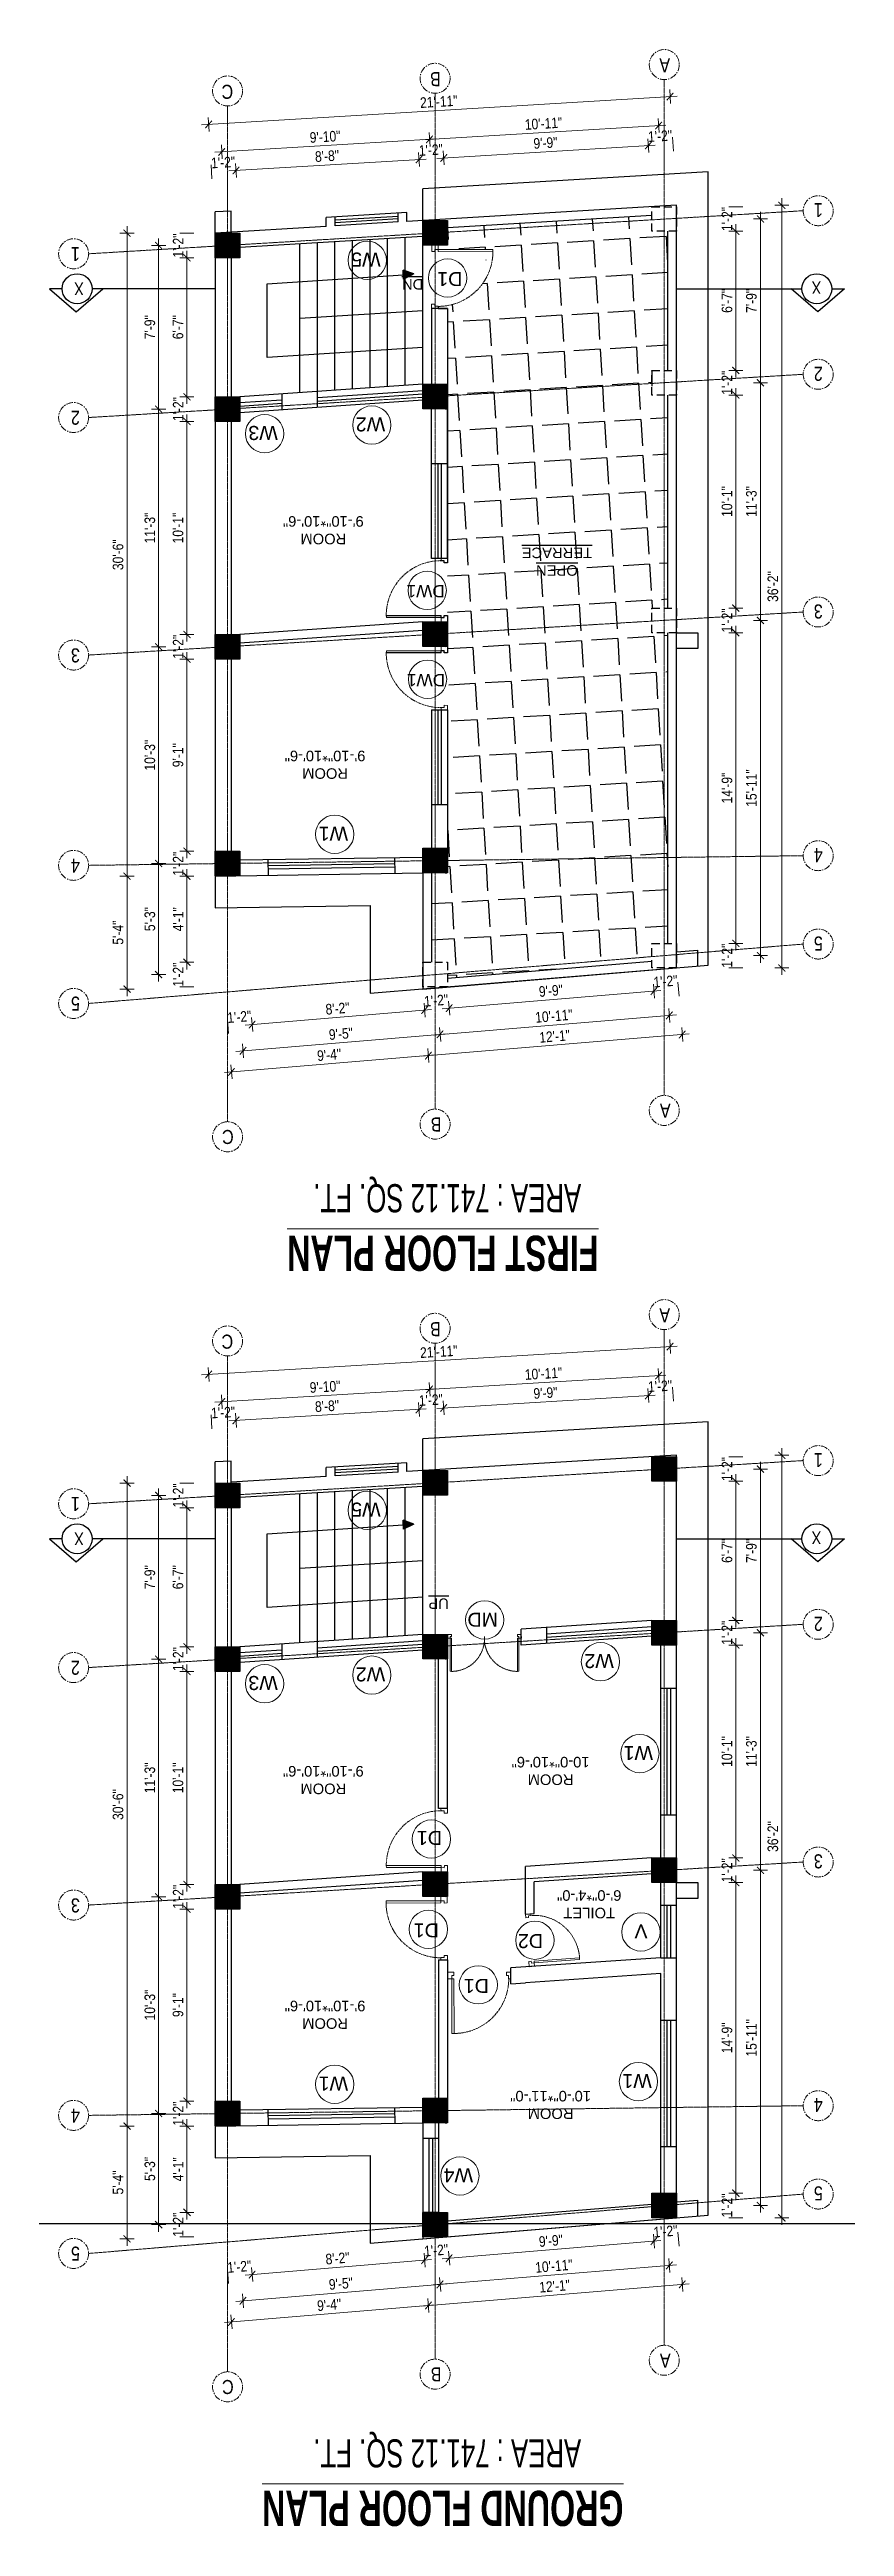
# Model space of a CAD drawing. Header units: inches. Extents: x -10117506 to -5032697, y -6529230 to -3253155.
# Drawn here: x -5061042 to -5060590, y -3256171 to -3254761 of the extents above; entities that cross this region are included whole.
import ezdxf

# ---------------------------------------------------------------- set-up
doc = ezdxf.new("R2010")
doc.units = ezdxf.units.IN
doc.header["$LTSCALE"] = 2
doc.header["$MEASUREMENT"] = 0
doc.header["$PDMODE"] = 34
doc.linetypes.add('CENTER', pattern=[2, 1.25, -0.25, 0.25, -0.25])
doc.linetypes.add('HIDDEN', pattern=[0.375, 0.25, -0.125])
doc.layers.get('0').update_dxf_attribs({"linetype": 'CONTINUOUS'})
doc.layers.get('DEFPOINTS').update_dxf_attribs({"color": 141, "linetype": 'CONTINUOUS'})
doc.layers.add('A-Hatch', color=7, linetype='CONTINUOUS')
for name, color, linetype, lineweight in [('Annotate-Lite.w', 177, 'CONTINUOUS', 9), ('Annotations-Bold.w', 177, 'CONTINUOUS', 13), ('DIM 1-100', 4, 'CONTINUOUS', 13), ('Door-Window.w', 4, 'CONTINUOUS', 15), ('TEXT', 181, 'CONTINUOUS', 25), ('Text-100.w', 254, 'CONTINUOUS', 9)]:
    doc.layers.add(name, color=color, linetype=linetype, lineweight=lineweight)
doc.styles.add('ARAIL', font='ARIALN.TTF')
doc.styles.add('Arial', font='arial.ttf', dxfattribs={"width": 0.8, "height": 12})
doc.styles.add('arial.', font='arial.ttf')
doc.styles.add('gaurav', font='arial.ttf')
doc.styles.get("Standard").update_dxf_attribs({"font": 'ARIALN.TTF'})
doc.dimstyles.new('1 by 96', dxfattribs={"dimtxt": 6, "dimasz": 4, "dimexe": 4, "dimexo": 4, "dimgap": 2, "dimtad": 1, "dimdec": 0, "dimzin": 0, "dimdsep": 46, "dimlunit": 4, "dimtxsty": 'Standard', "dimblk": 'ARCHTICK', "dimcen": 0, "dimdle": 4, "dimadec": 0, "dimazin": 0, "dimtfac": 1, "dimtdec": 0, "dimtix": 1, "dimtofl": 0, "dimtmove": 1, "dimatfit": 3, "dimldrblk": 'ARCHTICK', "dimfxl": 4, "dimfxlon": 1, "dimtolj": 1, "dimtzin": 0, "dimlwd": -1, "dimlwe": -1, "dimarcsym": 0})

msp = doc.modelspace()

# ---------------------------------------------------------------- texts
at = {"layer": 'Annotate-Lite.w', "ltscale": 0.005, "rotation": 180, "style": 'gaurav'}
for s, insert, char_height, attachment_point in [('W5', (-5060854, -3254884.7), 8, 1), ('D1', (-5060821.8, -3254895.8), 8, 3), ('W2', (-5060851.4, -3254978.5), 8, 1), ('W3', (-5060912.5, -3254983.4), 8, 1), ('DW1', (-5060817.5, -3255073), 7, 1), ('DW1', (-5060817.3, -3255123.6), 7, 1), ('W1', (-5060872.5, -3255211.5), 8, 1), ('W5', (-5060854, -3255596.2), 8, 1), ('MD', (-5060787.2, -3255658.9), 8, 1), ('W2', (-5060721.3, -3255682.4), 8, 1), ('W3', (-5060912.5, -3255694.9), 8, 1), ('W2', (-5060851.4, -3255690), 8, 1), ('W1', (-5060699, -3255734.8), 8, 1), ('D1', (-5060819.1, -3255775.1), 8, 7), ('D1', (-5060820.9, -3255835.7), 8, 1), ('V', (-5060702.1, -3255836.3), 8, 1), ('D2', (-5060761.6, -3255841.8), 8, 1), ('D1', (-5060792.4, -3255867.3), 8, 1), ('W1', (-5060872.5, -3255922.9), 8, 1), ('W1', (-5060699.7, -3255921.5), 8, 1), ('W4', (-5060801.4, -3255975.1), 8, 1)]:
    msp.add_mtext_dynamic_manual_height_columns(s, width=8, gutter_width=100, heights=[0], dxfattribs=dict(at, insert=insert, char_height=char_height, attachment_point=attachment_point))
at = {"layer": 'Annotations-Bold.w', "linetype": 'CENTER', "ltscale": 1.5, "char_height": 8, "attachment_point": 1, "rotation": 180, "style": 'ARAIL'}
for s, insert in [('A', (-5060689.3, -3254774.1)), ('C', (-5060937.9, -3254789.2)), ('B', (-5060819.8, -3254782)), ('1', (-5060602.4, -3254856.5)), ('1', (-5061025.1, -3254881.6)), ('2', (-5060602.4, -3254949.7)), ('2', (-5061025.1, -3254974.7)), ('3', (-5060602.4, -3255085)), ('3', (-5061025.1, -3255110)), ('4', (-5061025.1, -3255229.7)), ('4', (-5060602.4, -3255223.7)), ('5', (-5060602.4, -3255274)), ('5', (-5061025.1, -3255308.2)), ('A', (-5060689, -3255369.1)), ('C', (-5060937.6, -3255384.1)), ('B', (-5060819.4, -3255377)), ('A', (-5060689.3, -3255485.6)), ('B', (-5060819.8, -3255493.5)), ('C', (-5060937.9, -3255500.6)), ('1', (-5060602.4, -3255568)), ('1', (-5061025.1, -3255593)), ('2', (-5060602.4, -3255661.2)), ('2', (-5061025.1, -3255686.2)), ('3', (-5060602.4, -3255796.4)), ('3', (-5061025.1, -3255821.5)), ('4', (-5060602.4, -3255935.1)), ('4', (-5061025.1, -3255941.1)), ('5', (-5060602.4, -3255985.4)), ('5', (-5061025.1, -3256019.7)), ('B', (-5060819.4, -3256088.4)), ('A', (-5060689, -3256080.6)), ('C', (-5060937.6, -3256095.6))]:
    msp.add_mtext_dynamic_manual_height_columns(s, width=6.539, gutter_width=100, heights=[0], dxfattribs=dict(at, insert=insert))
at = {"layer": 'TEXT', "char_height": 7.2, "rotation": 180, "style": 'ARAIL'}
for insert, attachment_point in [((-5061022.9, -3254900.8), 1), ((-5060608.8, -3254900.2), 3), ((-5060608.8, -3255611.7), 3), ((-5061022.9, -3255612.3), 1)]:
    msp.add_mtext_dynamic_manual_height_columns('X', width=125.465, gutter_width=90, heights=[0], dxfattribs=dict(at, insert=insert, attachment_point=attachment_point))
at = {"layer": 'TEXT', "lineweight": -2, "char_height": 6, "width": 127.506, "attachment_point": 5, "rotation": 180, "style": 'arial.'}
for s, insert in [('{\\LDN}', (-5060835.8, -3254894.8)), ('{\\LOPEN \\PTERRACE}', (-5060753.7, -3255052.6)), ('{\\LUP}', (-5060821, -3255645.7))]:
    msp.add_mtext(s, dxfattribs=dict(at, insert=insert))
at = {"layer": 'TEXT', "lineweight": -2, "char_height": 6, "attachment_point": 5, "rotation": 180, "style": 'arial.'}
for s, insert in [('ROOM\\P9\'-10"*10\'-6"', (-5060886.6, -3255034.7)), ('ROOM\\P9\'-10"*10\'-6"', (-5060885.6, -3255168.2)), ('ROOM\\P9\'-10"*10\'-6"', (-5060886.6, -3255746.1)), ('ROOM\\P10-0"*10\'-6"', (-5060757.3, -3255740.9)), ('TOILET\\P6\'-0"*4\'-0"', (-5060735.3, -3255816.8)), ('ROOM\\P9\'-10"*10\'-6"', (-5060885.6, -3255879.7)), ('ROOM\\P10\'-0"*11\'-0"', (-5060757.3, -3255931))]:
    msp.add_mtext_dynamic_manual_height_columns(s, width=45.731, gutter_width=30, heights=[0], dxfattribs=dict(at, insert=insert))
at = {"layer": 'Text-100.w', "char_height": 20, "attachment_point": 2, "rotation": 180, "style": 'Arial'}
for s, insert, width in [('\\A1;{\\fArial Narrow|b1|i0|c0|p34;\\L FIRST FLOOR PLAN\\P\\fArial Narrow|b0|i0|c0|p34;\\H0.8x;\\lAREA : 741.12 SQ. FT.\\H1.02306x; }', (-5060816.1, -3255456.3), 221.611), ('\\A1;{\\fArial Narrow|b1|i0|c0|p34;\\L GROUND FLOOR PLAN\\P\\fArial Narrow|b0|i0|c0|p34;\\H0.8x;\\lAREA : 741.12 SQ. FT.\\H1.02306x; }', (-5060816.1, -3256170.7), 237.225)]:
    msp.add_mtext(s, dxfattribs=dict(at, insert=insert, width=width))

# ---------------------------------------------------------------- blocks, each defined once
blk = doc.blocks.new('FDFDRE')
at = {"ltscale": 3}
for p, q in [((165701.1, -58637.8), (165701.1, -58641.5)), ((165704.8, -58637.8), (165701.1, -58637.8)), ((165704.8, -58639.7), (165703.6, -58639.7)), ((165703.6, -58639.7), (165703.6, -58641.5)), ((165704.8, -58639.7), (165704.8, -58637.8)), ((165767, -58639.7), (165767, -58637.8)), ((165767, -58637.8), (165770.6, -58637.8)), ((165767, -58639.7), (165768.2, -58639.7)), ((165768.2, -58639.7), (165768.2, -58641.5)), ((165770.6, -58637.8), (165770.7, -58641.5)), ((165701.1, -58641.5), (165703.6, -58641.5)), ((165703.6, -58641.5), (165703.5, -58672.6)), ((165703.6, -58641.5), (165704.8, -58641.5)), ((165704.8, -58641.5), (165704.8, -58672.7)), ((165767, -58641.5), (165767, -58672.7)), ((165768.2, -58641.5), (165767, -58641.5)), ((165770.7, -58641.5), (165768.2, -58641.5)), ((165768.2, -58641.5), (165768.2, -58672.6)), ((165703.5, -58672.6), (165704.8, -58672.7)), ((165768.2, -58672.6), (165767, -58672.7))]:
    blk.add_line(p, q, dxfattribs=at)
at = {"layer": 'Door-Window.w', "color": 9, "linetype": 'HIDDEN', "lineweight": 18}
for centre, start, end in [((165704.8, -58641.5), 269.9618, 3.3835), ((165767, -58641.5), 176.6165, 270.0382)]:
    blk.add_arc(centre, 31.2, start, end, dxfattribs=at)
blk = doc.blocks.new('3-0')
at = {"ltscale": 3}
for p, q in [((11063, 10097.7), (11066, 10099.9)), ((11063, 10097.7), (11064.5, 10095.7)), ((11066, 10096.8), (11064.5, 10095.7)), ((11065.3, 10097.8), (11066.7, 10098.9)), ((11066, 10096.8), (11065.3, 10097.8)), ((11066, 10099.9), (11066.7, 10098.9)), ((11085.5, 10074.1), (11110.3, 10093)), ((11086.2, 10073.2), (11111, 10092)), ((11111, 10092), (11110.3, 10093)), ((11084, 10073), (11082.6, 10071.9)), ((11082.6, 10071.9), (11084.8, 10069)), ((11084, 10073), (11084.8, 10072)), ((11084.8, 10072), (11086.2, 10073.2)), ((11084.8, 10069), (11087.7, 10071.2)), ((11086.2, 10073.2), (11085.5, 10074.1)), ((11087.7, 10071.2), (11086.2, 10073.2))]:
    blk.add_line(p, q, dxfattribs=at)
at = {"layer": 'Door-Window.w', "color": 9, "linetype": 'HIDDEN', "lineweight": 18}
blk.add_arc((11085.5, 10074.1), 31.2, 37.1906, 127.1465, dxfattribs=at)
blk = doc.blocks.new('_ArchTick')
at = {"color": 0, "linetype": 'ByBlock', "const_width": 0.15}
blk.add_lwpolyline([(-0.5, -0.5), (0.5, 0.5)], dxfattribs=at)
blk = doc.blocks.new('*D1808')
at = {"layer": 'DEFPOINTS', "color": 0, "ltscale": 0.5, "transparency": 16777216}
for p in [(-5060685.6, -3255995.3), (-5060830, -3256007.3), (-5060682.4, -3256033.2)]:
    blk.add_point(p, dxfattribs=at)
at = {"layer": 'DIM 1-100', "color": 0, "ltscale": 0.5, "transparency": 16777216}
for p, q in [((-5060830.8, -3256045.6), (-5060678.4, -3256032.9)), ((-5060827.2, -3256041.3), (-5060826.5, -3256049.2)), ((-5060682.7, -3256029.3), (-5060682.1, -3256037.2))]:
    blk.add_line(p, q, dxfattribs=at)
at = {"layer": 'DIM 1-100', "color": 0, "ltscale": 0.5, "transparency": 16777216, "xscale": 4, "yscale": 4, "zscale": 4}
for p, rotation in [((-5060682.4, -3256033.2), 4.751526985374822), ((-5060826.8, -3256045.2), 184.7515269853748)]:
    blk.add_blockref('_ArchTick', p, dxfattribs=dict(at, rotation=rotation))
at = {"layer": 'DIM 1-100', "color": 0, "ltscale": 0.5, "transparency": 16777216, "insert": (-5060755, -3256034.2), "char_height": 6, "attachment_point": 5, "rotation": 4.7515}
blk.add_mtext('\\A1;12\'-1"', dxfattribs=at)
blk = doc.blocks.new('*D1809')
at = {"layer": 'DEFPOINTS', "color": 0, "ltscale": 0.5, "transparency": 16777216}
for p in [(-5060830, -3256007.3), (-5060816, -3256006.2), (-5060829, -3256019.4)]:
    blk.add_point(p, dxfattribs=at)
at = {"layer": 'DIM 1-100', "color": 0, "ltscale": 0.5, "transparency": 16777216}
for p, q in [((-5060829.3, -3256015.4), (-5060828.7, -3256023.4)), ((-5060815.3, -3256014.3), (-5060814.7, -3256022.2))]:
    blk.add_line(p, q, dxfattribs=at)
at = {"layer": 'DIM 1-100', "color": 0, "ltscale": 0.5, "transparency": 16777216, "insert": (-5060822.4, -3256013.8), "char_height": 6, "attachment_point": 5, "rotation": 4.7515}
blk.add_mtext('\\A1;1\'-2"', dxfattribs=at)
blk = doc.blocks.new('*D1810')
at = {"layer": 'DEFPOINTS', "color": 0, "ltscale": 0.5, "transparency": 16777216}
for p in [(-5060699.6, -3255995.3), (-5060816, -3256006.2), (-5060698.5, -3256008.6)]:
    blk.add_point(p, dxfattribs=at)
at = {"layer": 'DIM 1-100', "color": 0, "ltscale": 0.5, "transparency": 16777216}
for p, q in [((-5060819, -3256018.6), (-5060694.5, -3256008.2)), ((-5060698.8, -3256004.6), (-5060698.1, -3256012.6)), ((-5060815.3, -3256014.3), (-5060814.7, -3256022.2))]:
    blk.add_line(p, q, dxfattribs=at)
at = {"layer": 'DIM 1-100', "color": 0, "ltscale": 0.5, "transparency": 16777216, "xscale": 4, "yscale": 4, "zscale": 4}
for p, rotation in [((-5060698.5, -3256008.6), 4.751527004349082), ((-5060815, -3256018.3), 184.7515270043491)]:
    blk.add_blockref('_ArchTick', p, dxfattribs=dict(at, rotation=rotation))
at = {"layer": 'DIM 1-100', "color": 0, "ltscale": 0.5, "transparency": 16777216, "insert": (-5060757.1, -3256008.4), "char_height": 6, "attachment_point": 5, "rotation": 4.7515}
blk.add_mtext('\\A1;9\'-9"', dxfattribs=at)
blk = doc.blocks.new('*D1811')
at = {"layer": 'DEFPOINTS', "color": 0, "ltscale": 0.5, "transparency": 16777216}
for p in [(-5060699.6, -3255995.3), (-5060685.6, -3255995.3), (-5060684.6, -3256007.4)]:
    blk.add_point(p, dxfattribs=at)
at = {"layer": 'DIM 1-100', "color": 0, "ltscale": 0.5, "transparency": 16777216}
for p, q in [((-5060698.8, -3256004.6), (-5060698.1, -3256012.6)), ((-5060684.9, -3256003.4), (-5060684.2, -3256011.4))]:
    blk.add_line(p, q, dxfattribs=at)
at = {"layer": 'DIM 1-100', "color": 0, "ltscale": 0.5, "transparency": 16777216, "insert": (-5060691.9, -3256003), "char_height": 6, "attachment_point": 5, "rotation": 4.7515}
blk.add_mtext('\\A1;1\'-2"', dxfattribs=at)
blk = doc.blocks.new('*D1812')
at = {"layer": 'DEFPOINTS', "color": 0, "ltscale": 0.5, "transparency": 16777216}
for p in [(-5060823, -3255999.2), (-5060692.6, -3255988.3), (-5060820.2, -3256033.2)]:
    blk.add_point(p, dxfattribs=at)
at = {"layer": 'DIM 1-100', "color": 0, "ltscale": 0.5, "transparency": 16777216}
for p, q in [((-5060685.7, -3256022), (-5060824.1, -3256033.5)), ((-5060690.1, -3256018.4), (-5060689.4, -3256026.4)), ((-5060820.5, -3256029.2), (-5060819.8, -3256037.2))]:
    blk.add_line(p, q, dxfattribs=at)
at = {"layer": 'DIM 1-100', "color": 0, "ltscale": 0.5, "transparency": 16777216, "xscale": 4, "yscale": 4, "zscale": 4}
for p, rotation in [((-5060689.7, -3256022.4), 4.751526985461139), ((-5060820.2, -3256033.2), 184.7515269854612)]:
    blk.add_blockref('_ArchTick', p, dxfattribs=dict(at, rotation=rotation))
at = {"layer": 'DIM 1-100', "color": 0, "ltscale": 0.5, "transparency": 16777216, "insert": (-5060755.4, -3256022.8), "char_height": 6, "attachment_point": 5, "rotation": 4.7515}
blk.add_mtext('\\A1;10\'-11"', dxfattribs=at)
blk = doc.blocks.new('*D1813')
at = {"layer": 'DEFPOINTS', "color": 0, "ltscale": 0.5, "transparency": 16777216}
for p in [(-5060685.6, -3255981.3), (-5060651.9, -3255981.3), (-5060685.6, -3255995.3)]:
    blk.add_point(p, dxfattribs=at)
at = {"layer": 'DIM 1-100', "color": 0, "ltscale": 0.5, "transparency": 16777216}
for p, q in [((-5060655.9, -3255981.3), (-5060647.9, -3255981.3)), ((-5060655.9, -3255995.3), (-5060647.9, -3255995.3))]:
    blk.add_line(p, q, dxfattribs=at)
at = {"layer": 'DIM 1-100', "color": 0, "ltscale": 0.5, "transparency": 16777216, "insert": (-5060656.9, -3255988.3), "char_height": 6, "attachment_point": 5, "rotation": 90}
blk.add_mtext('\\A1;1\'-2"', dxfattribs=at)
blk = doc.blocks.new('*D1814')
at = {"layer": 'DEFPOINTS', "color": 0, "ltscale": 0.5, "transparency": 16777216}
for p in [(-5060685.6, -3255804.5), (-5060651.9, -3255804.5), (-5060685.6, -3255981.3)]:
    blk.add_point(p, dxfattribs=at)
at = {"layer": 'DIM 1-100', "color": 0, "ltscale": 0.5, "transparency": 16777216}
for p, q in [((-5060651.9, -3255985.3), (-5060651.9, -3255800.5)), ((-5060655.9, -3255804.5), (-5060647.9, -3255804.5)), ((-5060655.9, -3255981.3), (-5060647.9, -3255981.3))]:
    blk.add_line(p, q, dxfattribs=at)
at = {"layer": 'DIM 1-100', "color": 0, "ltscale": 0.5, "transparency": 16777216, "xscale": 4, "yscale": 4, "zscale": 4}
for p, rotation in [((-5060651.9, -3255804.5), 90), ((-5060651.9, -3255981.3), 270)]:
    blk.add_blockref('_ArchTick', p, dxfattribs=dict(at, rotation=rotation))
at = {"layer": 'DIM 1-100', "color": 0, "ltscale": 0.5, "transparency": 16777216, "insert": (-5060656.9, -3255892.9), "char_height": 6, "attachment_point": 5, "rotation": 90}
blk.add_mtext('\\A1;14\'-9"', dxfattribs=at)
blk = doc.blocks.new('*D1815')
at = {"layer": 'DEFPOINTS', "color": 0, "ltscale": 0.5, "transparency": 16777216}
for p in [(-5060685.6, -3255790.5), (-5060651.9, -3255790.5), (-5060685.6, -3255804.5)]:
    blk.add_point(p, dxfattribs=at)
at = {"layer": 'DIM 1-100', "color": 0, "ltscale": 0.5, "transparency": 16777216}
for p, q in [((-5060655.9, -3255790.5), (-5060647.9, -3255790.5)), ((-5060655.9, -3255804.5), (-5060647.9, -3255804.5))]:
    blk.add_line(p, q, dxfattribs=at)
at = {"layer": 'DIM 1-100', "color": 0, "ltscale": 0.5, "transparency": 16777216, "insert": (-5060656.9, -3255797.5), "char_height": 6, "attachment_point": 5, "rotation": 90}
blk.add_mtext('\\A1;1\'-2"', dxfattribs=at)
blk = doc.blocks.new('*D1816')
at = {"layer": 'DEFPOINTS', "color": 0, "ltscale": 0.5, "transparency": 16777216}
for p in [(-5060685.6, -3255669.3), (-5060651.9, -3255669.3), (-5060685.6, -3255790.5)]:
    blk.add_point(p, dxfattribs=at)
at = {"layer": 'DIM 1-100', "color": 0, "ltscale": 0.5, "transparency": 16777216}
for p, q in [((-5060655.9, -3255669.3), (-5060647.9, -3255669.3)), ((-5060651.9, -3255794.5), (-5060651.9, -3255665.3)), ((-5060655.9, -3255790.5), (-5060647.9, -3255790.5))]:
    blk.add_line(p, q, dxfattribs=at)
at = {"layer": 'DIM 1-100', "color": 0, "ltscale": 0.5, "transparency": 16777216, "xscale": 4, "yscale": 4, "zscale": 4}
for p, rotation in [((-5060651.9, -3255669.3), 90), ((-5060651.9, -3255790.5), 270)]:
    blk.add_blockref('_ArchTick', p, dxfattribs=dict(at, rotation=rotation))
at = {"layer": 'DIM 1-100', "color": 0, "ltscale": 0.5, "transparency": 16777216, "insert": (-5060656.9, -3255729.9), "char_height": 6, "attachment_point": 5, "rotation": 90}
blk.add_mtext('\\A1;10\'-1"', dxfattribs=at)
blk = doc.blocks.new('*D1817')
at = {"layer": 'DEFPOINTS', "color": 0, "ltscale": 0.5, "transparency": 16777216}
for p in [(-5060685.6, -3255655.3), (-5060651.9, -3255655.3), (-5060685.6, -3255669.3)]:
    blk.add_point(p, dxfattribs=at)
at = {"layer": 'DIM 1-100', "color": 0, "ltscale": 0.5, "transparency": 16777216}
for p, q in [((-5060655.9, -3255655.3), (-5060647.9, -3255655.3)), ((-5060655.9, -3255669.3), (-5060647.9, -3255669.3))]:
    blk.add_line(p, q, dxfattribs=at)
at = {"layer": 'DIM 1-100', "color": 0, "ltscale": 0.5, "transparency": 16777216, "insert": (-5060656.9, -3255662.3), "char_height": 6, "attachment_point": 5, "rotation": 90}
blk.add_mtext('\\A1;1\'-2"', dxfattribs=at)
blk = doc.blocks.new('*D1818')
at = {"layer": 'DEFPOINTS', "color": 0, "ltscale": 0.5, "transparency": 16777216}
for p in [(-5060685.6, -3255576.1), (-5060651.9, -3255576.1), (-5060685.6, -3255655.3)]:
    blk.add_point(p, dxfattribs=at)
at = {"layer": 'DIM 1-100', "color": 0, "ltscale": 0.5, "transparency": 16777216}
for p, q in [((-5060655.9, -3255576.1), (-5060647.9, -3255576.1)), ((-5060651.9, -3255659.3), (-5060651.9, -3255572.1)), ((-5060655.9, -3255655.3), (-5060647.9, -3255655.3))]:
    blk.add_line(p, q, dxfattribs=at)
at = {"layer": 'DIM 1-100', "color": 0, "ltscale": 0.5, "transparency": 16777216, "xscale": 4, "yscale": 4, "zscale": 4}
for p, rotation in [((-5060651.9, -3255576.1), 90), ((-5060651.9, -3255655.3), 270)]:
    blk.add_blockref('_ArchTick', p, dxfattribs=dict(at, rotation=rotation))
at = {"layer": 'DIM 1-100', "color": 0, "ltscale": 0.5, "transparency": 16777216, "insert": (-5060656.9, -3255615.7), "char_height": 6, "attachment_point": 5, "rotation": 90}
blk.add_mtext('\\A1;6\'-7"', dxfattribs=at)
blk = doc.blocks.new('*D1819')
at = {"layer": 'DEFPOINTS', "color": 0, "ltscale": 0.5, "transparency": 16777216}
for p in [(-5060685.6, -3255562.1), (-5060651.9, -3255562.1), (-5060685.6, -3255576.1)]:
    blk.add_point(p, dxfattribs=at)
at = {"layer": 'DIM 1-100', "color": 0, "ltscale": 0.5, "transparency": 16777216}
for p, q in [((-5060655.9, -3255562.1), (-5060647.9, -3255562.1)), ((-5060655.9, -3255576.1), (-5060647.9, -3255576.1))]:
    blk.add_line(p, q, dxfattribs=at)
at = {"layer": 'DIM 1-100', "color": 0, "ltscale": 0.5, "transparency": 16777216, "insert": (-5060656.9, -3255569.1), "char_height": 6, "attachment_point": 5, "rotation": 90}
blk.add_mtext('\\A1;1\'-2"', dxfattribs=at)
blk = doc.blocks.new('*D1820')
at = {"layer": 'DEFPOINTS', "color": 0, "ltscale": 0.5, "transparency": 16777216}
for p in [(-5060692.6, -3255569.1), (-5060692.6, -3255662.3), (-5060637.9, -3255662.3)]:
    blk.add_point(p, dxfattribs=at)
at = {"layer": 'DIM 1-100', "color": 0, "ltscale": 0.5, "transparency": 16777216}
for p, q in [((-5060641.9, -3255569.1), (-5060633.9, -3255569.1)), ((-5060637.9, -3255565.1), (-5060637.9, -3255666.3)), ((-5060641.9, -3255662.3), (-5060633.9, -3255662.3))]:
    blk.add_line(p, q, dxfattribs=at)
at = {"layer": 'DIM 1-100', "color": 0, "ltscale": 0.5, "transparency": 16777216, "xscale": 4, "yscale": 4, "zscale": 4}
for p, rotation in [((-5060637.9, -3255569.1), 90), ((-5060637.9, -3255662.3), 270)]:
    blk.add_blockref('_ArchTick', p, dxfattribs=dict(at, rotation=rotation))
at = {"layer": 'DIM 1-100', "color": 0, "ltscale": 0.5, "transparency": 16777216, "insert": (-5060643, -3255615.7), "char_height": 6, "attachment_point": 5, "rotation": 90}
blk.add_mtext('\\A1;7\'-9"', dxfattribs=at)
blk = doc.blocks.new('*D1821')
at = {"layer": 'DEFPOINTS', "color": 0, "ltscale": 0.5, "transparency": 16777216}
for p in [(-5060692.6, -3255662.3), (-5060692.6, -3255797.5), (-5060637.9, -3255797.5)]:
    blk.add_point(p, dxfattribs=at)
at = {"layer": 'DIM 1-100', "color": 0, "ltscale": 0.5, "transparency": 16777216}
for p, q in [((-5060637.9, -3255658.3), (-5060637.9, -3255801.5)), ((-5060641.9, -3255662.3), (-5060633.9, -3255662.3)), ((-5060641.9, -3255797.5), (-5060633.9, -3255797.5))]:
    blk.add_line(p, q, dxfattribs=at)
at = {"layer": 'DIM 1-100', "color": 0, "ltscale": 0.5, "transparency": 16777216, "xscale": 4, "yscale": 4, "zscale": 4}
for p, rotation in [((-5060637.9, -3255662.3), 90), ((-5060637.9, -3255797.5), 270)]:
    blk.add_blockref('_ArchTick', p, dxfattribs=dict(at, rotation=rotation))
at = {"layer": 'DIM 1-100', "color": 0, "ltscale": 0.5, "transparency": 16777216, "insert": (-5060643, -3255729.9), "char_height": 6, "attachment_point": 5, "rotation": 90}
blk.add_mtext('\\A1;11\'-3"', dxfattribs=at)
blk = doc.blocks.new('*D1822')
at = {"layer": 'DEFPOINTS', "color": 0, "ltscale": 0.5, "transparency": 16777216}
for p in [(-5060692.6, -3255797.5), (-5060692.6, -3255988.3), (-5060637.9, -3255988.3)]:
    blk.add_point(p, dxfattribs=at)
at = {"layer": 'DIM 1-100', "color": 0, "ltscale": 0.5, "transparency": 16777216}
for p, q in [((-5060641.9, -3255797.5), (-5060633.9, -3255797.5)), ((-5060637.9, -3255793.5), (-5060637.9, -3255992.3)), ((-5060641.9, -3255988.3), (-5060633.9, -3255988.3))]:
    blk.add_line(p, q, dxfattribs=at)
at = {"layer": 'DIM 1-100', "color": 0, "ltscale": 0.5, "transparency": 16777216, "xscale": 4, "yscale": 4, "zscale": 4}
for p, rotation in [((-5060637.9, -3255797.5), 90), ((-5060637.9, -3255988.3), 270)]:
    blk.add_blockref('_ArchTick', p, dxfattribs=dict(at, rotation=rotation))
at = {"layer": 'DIM 1-100', "color": 0, "ltscale": 0.5, "transparency": 16777216, "insert": (-5060643, -3255892.9), "char_height": 6, "attachment_point": 5, "rotation": 90}
blk.add_mtext('\\A1;15\'-11"', dxfattribs=at)
blk = doc.blocks.new('*D1823')
at = {"layer": 'DEFPOINTS', "color": 0, "ltscale": 0.5, "transparency": 16777216}
for p in [(-5060685.6, -3255561.3), (-5060625.7, -3255561.3), (-5060685.6, -3255995.3)]:
    blk.add_point(p, dxfattribs=at)
at = {"layer": 'DIM 1-100', "color": 0, "ltscale": 0.5, "transparency": 16777216}
for p, q in [((-5060629.7, -3255561.3), (-5060621.7, -3255561.3)), ((-5060625.7, -3255999.3), (-5060625.7, -3255557.3)), ((-5060629.7, -3255995.3), (-5060621.7, -3255995.3))]:
    blk.add_line(p, q, dxfattribs=at)
at = {"layer": 'DIM 1-100', "color": 0, "ltscale": 0.5, "transparency": 16777216, "xscale": 4, "yscale": 4, "zscale": 4}
for p, rotation in [((-5060625.7, -3255561.3), 90), ((-5060625.7, -3255995.3), 270)]:
    blk.add_blockref('_ArchTick', p, dxfattribs=dict(at, rotation=rotation))
at = {"layer": 'DIM 1-100', "color": 0, "ltscale": 0.5, "transparency": 16777216, "insert": (-5060630.8, -3255778.3), "char_height": 6, "attachment_point": 5, "rotation": 90}
blk.add_mtext('\\A1;36\'-2"', dxfattribs=at)
blk = doc.blocks.new('*D1824')
at = {"layer": 'DEFPOINTS', "color": 0, "ltscale": 0.5, "transparency": 16777216}
for p in [(-5060701.7, -3255527.3), (-5060699.6, -3255562.1), (-5060685.6, -3255561.3)]:
    blk.add_point(p, dxfattribs=at)
at = {"layer": 'DIM 1-100', "color": 0, "ltscale": 0.5, "transparency": 16777216}
for p, q in [((-5060701.4, -3255531.3), (-5060701.9, -3255523.3)), ((-5060687.4, -3255530.5), (-5060687.9, -3255522.5))]:
    blk.add_line(p, q, dxfattribs=at)
at = {"layer": 'DIM 1-100', "color": 0, "ltscale": 0.5, "transparency": 16777216, "insert": (-5060695, -3255521.9), "char_height": 6, "attachment_point": 5, "rotation": 3.4431}
blk.add_mtext('\\A1;1\'-2"', dxfattribs=at)
blk = doc.blocks.new('*D1825')
at = {"layer": 'DEFPOINTS', "color": 0, "ltscale": 0.5, "transparency": 16777216}
for p in [(-5060818.1, -3255534.3), (-5060699.6, -3255562.1), (-5060816, -3255570)]:
    blk.add_point(p, dxfattribs=at)
at = {"layer": 'DIM 1-100', "color": 0, "ltscale": 0.5, "transparency": 16777216}
for p, q in [((-5060697.7, -3255527.1), (-5060822.1, -3255534.6)), ((-5060817.9, -3255538.3), (-5060818.4, -3255530.3)), ((-5060701.4, -3255531.3), (-5060701.9, -3255523.3))]:
    blk.add_line(p, q, dxfattribs=at)
at = {"layer": 'DIM 1-100', "color": 0, "ltscale": 0.5, "transparency": 16777216, "xscale": 4, "yscale": 4, "zscale": 4}
for p, rotation in [((-5060818.1, -3255534.3), 183.4431489014842), ((-5060701.7, -3255527.3), 3.443148901484197)]:
    blk.add_blockref('_ArchTick', p, dxfattribs=dict(at, rotation=rotation))
at = {"layer": 'DIM 1-100', "color": 0, "ltscale": 0.5, "transparency": 16777216, "insert": (-5060760.2, -3255525.8), "char_height": 6, "attachment_point": 5, "rotation": 3.4431}
blk.add_mtext('\\A1;9\'-9"', dxfattribs=at)
blk = doc.blocks.new('*D1826')
at = {"layer": 'DEFPOINTS', "color": 0, "ltscale": 0.5, "transparency": 16777216}
for p in [(-5060832.1, -3255535.2), (-5060830, -3255570), (-5060816, -3255570)]:
    blk.add_point(p, dxfattribs=at)
at = {"layer": 'DIM 1-100', "color": 0, "ltscale": 0.5, "transparency": 16777216}
for p, q in [((-5060831.9, -3255539.2), (-5060832.4, -3255531.2)), ((-5060817.9, -3255538.3), (-5060818.4, -3255530.3))]:
    blk.add_line(p, q, dxfattribs=at)
at = {"layer": 'DIM 1-100', "color": 0, "ltscale": 0.5, "transparency": 16777216, "insert": (-5060825.4, -3255529.8), "char_height": 6, "attachment_point": 5, "rotation": 3.4431}
blk.add_mtext('\\A1;1\'-2"', dxfattribs=at)
blk = doc.blocks.new('*D1827')
at = {"layer": 'DEFPOINTS', "color": 0, "ltscale": 0.5, "transparency": 16777216}
for p in [(-5060936.3, -3255541.4), (-5060830, -3255570), (-5060934.1, -3255577.1)]:
    blk.add_point(p, dxfattribs=at)
at = {"layer": 'DIM 1-100', "color": 0, "ltscale": 0.5, "transparency": 16777216}
for p, q in [((-5060831.9, -3255539.2), (-5060832.4, -3255531.2)), ((-5060828.1, -3255534.9), (-5060940.3, -3255541.7)), ((-5060936.1, -3255545.4), (-5060936.5, -3255537.4))]:
    blk.add_line(p, q, dxfattribs=at)
at = {"layer": 'DIM 1-100', "color": 0, "ltscale": 0.5, "transparency": 16777216, "xscale": 4, "yscale": 4, "zscale": 4}
for p, rotation in [((-5060832.1, -3255535.2), 3.443148901484197), ((-5060936.3, -3255541.4), 183.4431489014842)]:
    blk.add_blockref('_ArchTick', p, dxfattribs=dict(at, rotation=rotation))
at = {"layer": 'DIM 1-100', "color": 0, "ltscale": 0.5, "transparency": 16777216, "insert": (-5060884.5, -3255533.3), "char_height": 6, "attachment_point": 5, "rotation": 3.4431}
blk.add_mtext('\\A1;8\'-8"', dxfattribs=at)
blk = doc.blocks.new('*D1828')
at = {"layer": 'DEFPOINTS', "color": 0, "ltscale": 0.5, "transparency": 16777216}
for p in [(-5060950.2, -3255542.3), (-5060948.1, -3255577.1), (-5060934.1, -3255577.1)]:
    blk.add_point(p, dxfattribs=at)
at = {"layer": 'DIM 1-100', "color": 0, "ltscale": 0.5, "transparency": 16777216}
for p, q in [((-5060950, -3255546.3), (-5060950.5, -3255538.3)), ((-5060936.1, -3255545.4), (-5060936.5, -3255537.4))]:
    blk.add_line(p, q, dxfattribs=at)
at = {"layer": 'DIM 1-100', "color": 0, "ltscale": 0.5, "transparency": 16777216, "insert": (-5060943.6, -3255536.9), "char_height": 6, "attachment_point": 5, "rotation": 3.4431}
blk.add_mtext('\\A1;1\'-2"', dxfattribs=at)
blk = doc.blocks.new('*D1829')
at = {"layer": 'DEFPOINTS', "color": 0, "ltscale": 0.5, "transparency": 16777216}
for p in [(-5060826.2, -3255523.8), (-5060692.6, -3255569.1), (-5060823, -3255577)]:
    blk.add_point(p, dxfattribs=at)
at = {"layer": 'DIM 1-100', "color": 0, "ltscale": 0.5, "transparency": 16777216}
for p, q in [((-5060691.8, -3255515.7), (-5060830.2, -3255524)), ((-5060825.9, -3255527.7), (-5060826.4, -3255519.8)), ((-5060695.5, -3255519.9), (-5060696, -3255511.9))]:
    blk.add_line(p, q, dxfattribs=at)
at = {"layer": 'DIM 1-100', "color": 0, "ltscale": 0.5, "transparency": 16777216, "xscale": 4, "yscale": 4, "zscale": 4}
for p, rotation in [((-5060695.8, -3255515.9), 3.443148900418729), ((-5060826.2, -3255523.8), 183.4431489004187)]:
    blk.add_blockref('_ArchTick', p, dxfattribs=dict(at, rotation=rotation))
at = {"layer": 'DIM 1-100', "color": 0, "ltscale": 0.5, "transparency": 16777216, "insert": (-5060761.3, -3255514.8), "char_height": 6, "attachment_point": 5, "rotation": 3.4431}
blk.add_mtext('\\A1;10\'-11"', dxfattribs=at)
blk = doc.blocks.new('*D1830')
at = {"layer": 'DEFPOINTS', "color": 0, "ltscale": 0.5, "transparency": 16777216}
for p in [(-5060944.4, -3255530.9), (-5060941.1, -3255584.1), (-5060823, -3255577)]:
    blk.add_point(p, dxfattribs=at)
at = {"layer": 'DIM 1-100', "color": 0, "ltscale": 0.5, "transparency": 16777216}
for p, q in [((-5060825.9, -3255527.7), (-5060826.4, -3255519.8)), ((-5060822.2, -3255523.5), (-5060948.3, -3255531.1)), ((-5060944.1, -3255534.9), (-5060944.6, -3255526.9))]:
    blk.add_line(p, q, dxfattribs=at)
at = {"layer": 'DIM 1-100', "color": 0, "ltscale": 0.5, "transparency": 16777216, "xscale": 4, "yscale": 4, "zscale": 4}
for p, rotation in [((-5060944.4, -3255530.9), 183.4431489014842), ((-5060826.2, -3255523.8), 3.443148901484197)]:
    blk.add_blockref('_ArchTick', p, dxfattribs=dict(at, rotation=rotation))
at = {"layer": 'DIM 1-100', "color": 0, "ltscale": 0.5, "transparency": 16777216, "insert": (-5060885.6, -3255522.3), "char_height": 6, "attachment_point": 5, "rotation": 3.4431}
blk.add_mtext('\\A1;9\'-10"', dxfattribs=at)
blk = doc.blocks.new('*D1831')
at = {"layer": 'DEFPOINTS', "color": 0, "ltscale": 0.5, "transparency": 16777216}
for p in [(-5060951.9, -3255515.3), (-5060685.6, -3255561.3), (-5060948.1, -3255577.1)]:
    blk.add_point(p, dxfattribs=at)
at = {"layer": 'DIM 1-100', "color": 0, "ltscale": 0.5, "transparency": 16777216}
for p, q in [((-5060685.3, -3255499.2), (-5060955.9, -3255515.5)), ((-5060689.1, -3255503.4), (-5060689.5, -3255495.4)), ((-5060951.6, -3255519.3), (-5060952.1, -3255511.3))]:
    blk.add_line(p, q, dxfattribs=at)
at = {"layer": 'DIM 1-100', "color": 0, "ltscale": 0.5, "transparency": 16777216, "xscale": 4, "yscale": 4, "zscale": 4}
for p, rotation in [((-5060689.3, -3255499.4), 3.457134467224341), ((-5060951.9, -3255515.3), 183.4571344672244)]:
    blk.add_blockref('_ArchTick', p, dxfattribs=dict(at, rotation=rotation))
at = {"layer": 'DIM 1-100', "color": 0, "ltscale": 0.5, "transparency": 16777216, "insert": (-5060820.9, -3255502.3), "char_height": 6, "attachment_point": 5, "rotation": 3.4571}
blk.add_mtext('\\A1;21\'-11"', dxfattribs=at)
blk = doc.blocks.new('*D1832')
at = {"layer": 'DEFPOINTS', "color": 0, "ltscale": 0.5, "transparency": 16777216}
for p in [(-5060948.1, -3255577.1), (-5060964.2, -3255591.1), (-5060948.1, -3255591.1)]:
    blk.add_point(p, dxfattribs=at)
at = {"layer": 'DIM 1-100', "color": 0, "ltscale": 0.5, "transparency": 16777216}
for p, q in [((-5060960.2, -3255577.1), (-5060968.2, -3255577.1)), ((-5060960.2, -3255591.1), (-5060968.2, -3255591.1))]:
    blk.add_line(p, q, dxfattribs=at)
at = {"layer": 'DIM 1-100', "color": 0, "ltscale": 0.5, "transparency": 16777216, "insert": (-5060969.2, -3255584.1), "char_height": 6, "attachment_point": 5, "rotation": 90}
blk.add_mtext('\\A1;1\'-2"', dxfattribs=at)
blk = doc.blocks.new('*D1833')
at = {"layer": 'DEFPOINTS', "color": 0, "ltscale": 0.5, "transparency": 16777216}
for p in [(-5060948.1, -3255591.1), (-5060964.2, -3255670.3), (-5060948.1, -3255670.3)]:
    blk.add_point(p, dxfattribs=at)
at = {"layer": 'DIM 1-100', "color": 0, "ltscale": 0.5, "transparency": 16777216}
for p, q in [((-5060964.2, -3255587.1), (-5060964.2, -3255674.3)), ((-5060960.2, -3255591.1), (-5060968.2, -3255591.1)), ((-5060960.2, -3255670.3), (-5060968.2, -3255670.3))]:
    blk.add_line(p, q, dxfattribs=at)
at = {"layer": 'DIM 1-100', "color": 0, "ltscale": 0.5, "transparency": 16777216, "xscale": 4, "yscale": 4, "zscale": 4}
for p, rotation in [((-5060964.2, -3255591.1), 90), ((-5060964.2, -3255670.3), 270)]:
    blk.add_blockref('_ArchTick', p, dxfattribs=dict(at, rotation=rotation))
at = {"layer": 'DIM 1-100', "color": 0, "ltscale": 0.5, "transparency": 16777216, "insert": (-5060969.3, -3255630.7), "char_height": 6, "attachment_point": 5, "rotation": 90}
blk.add_mtext('\\A1;6\'-7"', dxfattribs=at)
blk = doc.blocks.new('*D1834')
at = {"layer": 'DEFPOINTS', "color": 0, "ltscale": 0.5, "transparency": 16777216}
for p in [(-5060948.1, -3255670.3), (-5060964.2, -3255684.3), (-5060948.1, -3255684.3)]:
    blk.add_point(p, dxfattribs=at)
at = {"layer": 'DIM 1-100', "color": 0, "ltscale": 0.5, "transparency": 16777216}
for p, q in [((-5060960.2, -3255670.3), (-5060968.2, -3255670.3)), ((-5060960.2, -3255684.3), (-5060968.2, -3255684.3))]:
    blk.add_line(p, q, dxfattribs=at)
at = {"layer": 'DIM 1-100', "color": 0, "ltscale": 0.5, "transparency": 16777216, "insert": (-5060969.2, -3255677.3), "char_height": 6, "attachment_point": 5, "rotation": 90}
blk.add_mtext('\\A1;1\'-2"', dxfattribs=at)
blk = doc.blocks.new('*D1835')
at = {"layer": 'DEFPOINTS', "color": 0, "ltscale": 0.5, "transparency": 16777216}
for p in [(-5060948.1, -3255684.3), (-5060964.2, -3255805.6), (-5060948.1, -3255805.6)]:
    blk.add_point(p, dxfattribs=at)
at = {"layer": 'DIM 1-100', "color": 0, "ltscale": 0.5, "transparency": 16777216}
for p, q in [((-5060960.2, -3255684.3), (-5060968.2, -3255684.3)), ((-5060964.2, -3255680.3), (-5060964.2, -3255809.6)), ((-5060960.2, -3255805.6), (-5060968.2, -3255805.6))]:
    blk.add_line(p, q, dxfattribs=at)
at = {"layer": 'DIM 1-100', "color": 0, "ltscale": 0.5, "transparency": 16777216, "xscale": 4, "yscale": 4, "zscale": 4}
for p, rotation in [((-5060964.2, -3255684.3), 90), ((-5060964.2, -3255805.6), 270)]:
    blk.add_blockref('_ArchTick', p, dxfattribs=dict(at, rotation=rotation))
at = {"layer": 'DIM 1-100', "color": 0, "ltscale": 0.5, "transparency": 16777216, "insert": (-5060969.3, -3255744.9), "char_height": 6, "attachment_point": 5, "rotation": 90}
blk.add_mtext('\\A1;10\'-1"', dxfattribs=at)
blk = doc.blocks.new('*D1836')
at = {"layer": 'DEFPOINTS', "color": 0, "ltscale": 0.5, "transparency": 16777216}
for p in [(-5060948.1, -3255805.6), (-5060964.2, -3255819.6), (-5060948.1, -3255819.6)]:
    blk.add_point(p, dxfattribs=at)
at = {"layer": 'DIM 1-100', "color": 0, "ltscale": 0.5, "transparency": 16777216}
for p, q in [((-5060960.2, -3255805.6), (-5060968.2, -3255805.6)), ((-5060960.2, -3255819.6), (-5060968.2, -3255819.6))]:
    blk.add_line(p, q, dxfattribs=at)
at = {"layer": 'DIM 1-100', "color": 0, "ltscale": 0.5, "transparency": 16777216, "insert": (-5060969.2, -3255812.6), "char_height": 6, "attachment_point": 5, "rotation": 90}
blk.add_mtext('\\A1;1\'-2"', dxfattribs=at)
blk = doc.blocks.new('*D1837')
at = {"layer": 'DEFPOINTS', "color": 0, "ltscale": 0.5, "transparency": 16777216}
for p in [(-5060948.1, -3255819.6), (-5060964.2, -3255928.9), (-5060948.1, -3255928.9)]:
    blk.add_point(p, dxfattribs=at)
at = {"layer": 'DIM 1-100', "color": 0, "ltscale": 0.5, "transparency": 16777216}
for p, q in [((-5060964.2, -3255815.6), (-5060964.2, -3255932.9)), ((-5060960.2, -3255819.6), (-5060968.2, -3255819.6)), ((-5060960.2, -3255928.9), (-5060968.2, -3255928.9))]:
    blk.add_line(p, q, dxfattribs=at)
at = {"layer": 'DIM 1-100', "color": 0, "ltscale": 0.5, "transparency": 16777216, "xscale": 4, "yscale": 4, "zscale": 4}
for p, rotation in [((-5060964.2, -3255819.6), 90), ((-5060964.2, -3255928.9), 270)]:
    blk.add_blockref('_ArchTick', p, dxfattribs=dict(at, rotation=rotation))
at = {"layer": 'DIM 1-100', "color": 0, "ltscale": 0.5, "transparency": 16777216, "insert": (-5060969.3, -3255874.2), "char_height": 6, "attachment_point": 5, "rotation": 90}
blk.add_mtext('\\A1;9\'-1"', dxfattribs=at)
blk = doc.blocks.new('*D1838')
at = {"layer": 'DEFPOINTS', "color": 0, "ltscale": 0.5, "transparency": 16777216}
for p in [(-5060948.1, -3255928.9), (-5060964.2, -3255943.1), (-5060947.9, -3255943.1)]:
    blk.add_point(p, dxfattribs=at)
at = {"layer": 'DIM 1-100', "color": 0, "ltscale": 0.5, "transparency": 16777216}
for p, q in [((-5060960.2, -3255928.9), (-5060968.2, -3255928.9)), ((-5060960.2, -3255943.1), (-5060968.2, -3255943.1))]:
    blk.add_line(p, q, dxfattribs=at)
at = {"layer": 'DIM 1-100', "color": 0, "ltscale": 0.5, "transparency": 16777216, "insert": (-5060969.2, -3255936), "char_height": 6, "attachment_point": 5, "rotation": 90}
blk.add_mtext('\\A1;1\'-2"', dxfattribs=at)
blk = doc.blocks.new('*D1839')
at = {"layer": 'DEFPOINTS', "color": 0, "ltscale": 0.5, "transparency": 16777216}
for p in [(-5060947.9, -3255943.1), (-5060964.2, -3255992.2), (-5060830, -3255992.2)]:
    blk.add_point(p, dxfattribs=at)
at = {"layer": 'DIM 1-100', "color": 0, "ltscale": 0.5, "transparency": 16777216}
for p, q in [((-5060960.2, -3255943.1), (-5060968.2, -3255943.1)), ((-5060964.2, -3255939.1), (-5060964.2, -3255996.2)), ((-5060960.2, -3255992.2), (-5060968.2, -3255992.2))]:
    blk.add_line(p, q, dxfattribs=at)
at = {"layer": 'DIM 1-100', "color": 0, "ltscale": 0.5, "transparency": 16777216, "xscale": 4, "yscale": 4, "zscale": 4}
for p, rotation in [((-5060964.2, -3255943.1), 90), ((-5060964.2, -3255992.2), 270)]:
    blk.add_blockref('_ArchTick', p, dxfattribs=dict(at, rotation=rotation))
at = {"layer": 'DIM 1-100', "color": 0, "ltscale": 0.5, "transparency": 16777216, "insert": (-5060969.2, -3255967.7), "char_height": 6, "attachment_point": 5, "rotation": 90}
blk.add_mtext('\\A1;4\'-1"', dxfattribs=at)
blk = doc.blocks.new('*D1840')
at = {"layer": 'DEFPOINTS', "color": 0, "ltscale": 0.5, "transparency": 16777216}
for p in [(-5060830, -3255992.2), (-5060964.2, -3256006.2), (-5060830, -3256006.2)]:
    blk.add_point(p, dxfattribs=at)
at = {"layer": 'DIM 1-100', "color": 0, "ltscale": 0.5, "transparency": 16777216}
for p, q in [((-5060960.2, -3255992.2), (-5060968.2, -3255992.2)), ((-5060960.2, -3256006.2), (-5060968.2, -3256006.2))]:
    blk.add_line(p, q, dxfattribs=at)
at = {"layer": 'DIM 1-100', "color": 0, "ltscale": 0.5, "transparency": 16777216, "insert": (-5060969.2, -3255999.2), "char_height": 6, "attachment_point": 5, "rotation": 90}
blk.add_mtext('\\A1;1\'-2"', dxfattribs=at)
blk = doc.blocks.new('*D1841')
at = {"layer": 'DEFPOINTS', "color": 0, "ltscale": 0.5, "transparency": 16777216}
for p in [(-5060941.1, -3255584.1), (-5060980.3, -3255677.3), (-5060941.1, -3255677.3)]:
    blk.add_point(p, dxfattribs=at)
at = {"layer": 'DIM 1-100', "color": 0, "ltscale": 0.5, "transparency": 16777216}
for p, q in [((-5060976.3, -3255584.1), (-5060984.3, -3255584.1)), ((-5060980.3, -3255580.1), (-5060980.3, -3255681.3)), ((-5060976.3, -3255677.3), (-5060984.3, -3255677.3))]:
    blk.add_line(p, q, dxfattribs=at)
at = {"layer": 'DIM 1-100', "color": 0, "ltscale": 0.5, "transparency": 16777216, "xscale": 4, "yscale": 4, "zscale": 4}
for p, rotation in [((-5060980.3, -3255584.1), 90), ((-5060980.3, -3255677.3), 270)]:
    blk.add_blockref('_ArchTick', p, dxfattribs=dict(at, rotation=rotation))
at = {"layer": 'DIM 1-100', "color": 0, "ltscale": 0.5, "transparency": 16777216, "insert": (-5060985.3, -3255630.7), "char_height": 6, "attachment_point": 5, "rotation": 90}
blk.add_mtext('\\A1;7\'-9"', dxfattribs=at)
blk = doc.blocks.new('*D1842')
at = {"layer": 'DEFPOINTS', "color": 0, "ltscale": 0.5, "transparency": 16777216}
for p in [(-5060941.1, -3255677.3), (-5060980.3, -3255812.6), (-5060941.1, -3255812.6)]:
    blk.add_point(p, dxfattribs=at)
at = {"layer": 'DIM 1-100', "color": 0, "ltscale": 0.5, "transparency": 16777216}
for p, q in [((-5060980.3, -3255673.3), (-5060980.3, -3255816.6)), ((-5060976.3, -3255677.3), (-5060984.3, -3255677.3)), ((-5060976.3, -3255812.6), (-5060984.3, -3255812.6))]:
    blk.add_line(p, q, dxfattribs=at)
at = {"layer": 'DIM 1-100', "color": 0, "ltscale": 0.5, "transparency": 16777216, "xscale": 4, "yscale": 4, "zscale": 4}
for p, rotation in [((-5060980.3, -3255677.3), 90), ((-5060980.3, -3255812.6), 270)]:
    blk.add_blockref('_ArchTick', p, dxfattribs=dict(at, rotation=rotation))
at = {"layer": 'DIM 1-100', "color": 0, "ltscale": 0.5, "transparency": 16777216, "insert": (-5060985.3, -3255744.9), "char_height": 6, "attachment_point": 5, "rotation": 90}
blk.add_mtext('\\A1;11\'-3"', dxfattribs=at)
blk = doc.blocks.new('*D1843')
at = {"layer": 'DEFPOINTS', "color": 0, "ltscale": 0.5, "transparency": 16777216}
for p in [(-5060941.1, -3255812.6), (-5060980.3, -3255935.9), (-5060941.1, -3255935.9)]:
    blk.add_point(p, dxfattribs=at)
at = {"layer": 'DIM 1-100', "color": 0, "ltscale": 0.5, "transparency": 16777216}
for p, q in [((-5060976.3, -3255812.6), (-5060984.3, -3255812.6)), ((-5060980.3, -3255808.6), (-5060980.3, -3255939.9)), ((-5060976.3, -3255935.9), (-5060984.3, -3255935.9))]:
    blk.add_line(p, q, dxfattribs=at)
at = {"layer": 'DIM 1-100', "color": 0, "ltscale": 0.5, "transparency": 16777216, "xscale": 4, "yscale": 4, "zscale": 4}
for p, rotation in [((-5060980.3, -3255812.6), 90), ((-5060980.3, -3255935.9), 270)]:
    blk.add_blockref('_ArchTick', p, dxfattribs=dict(at, rotation=rotation))
at = {"layer": 'DIM 1-100', "color": 0, "ltscale": 0.5, "transparency": 16777216, "insert": (-5060985.3, -3255874.2), "char_height": 6, "attachment_point": 5, "rotation": 90}
blk.add_mtext('\\A1;10\'-3"', dxfattribs=at)
blk = doc.blocks.new('*D1844')
at = {"layer": 'DEFPOINTS', "color": 0, "ltscale": 0.5, "transparency": 16777216}
for p in [(-5060941.1, -3255935.9), (-5060980.3, -3255999.2), (-5060823, -3255999.2)]:
    blk.add_point(p, dxfattribs=at)
at = {"layer": 'DIM 1-100', "color": 0, "ltscale": 0.5, "transparency": 16777216}
for p, q in [((-5060976.3, -3255935.9), (-5060984.3, -3255935.9)), ((-5060980.3, -3255931.9), (-5060980.3, -3256003.2)), ((-5060976.3, -3255999.2), (-5060984.3, -3255999.2))]:
    blk.add_line(p, q, dxfattribs=at)
at = {"layer": 'DIM 1-100', "color": 0, "ltscale": 0.5, "transparency": 16777216, "xscale": 4, "yscale": 4, "zscale": 4}
for p, rotation in [((-5060980.3, -3255935.9), 90), ((-5060980.3, -3255999.2), 270)]:
    blk.add_blockref('_ArchTick', p, dxfattribs=dict(at, rotation=rotation))
at = {"layer": 'DIM 1-100', "color": 0, "ltscale": 0.5, "transparency": 16777216, "insert": (-5060985.3, -3255967.5), "char_height": 6, "attachment_point": 5, "rotation": 90}
blk.add_mtext('\\A1;5\'-3"', dxfattribs=at)
blk = doc.blocks.new('*D1845')
at = {"layer": 'DEFPOINTS', "color": 0, "ltscale": 0.5, "transparency": 16777216}
for p in [(-5060948.1, -3255577.1), (-5060998.3, -3255943.1), (-5060948.1, -3255943.1)]:
    blk.add_point(p, dxfattribs=at)
at = {"layer": 'DIM 1-100', "color": 0, "ltscale": 0.5, "transparency": 16777216}
for p, q in [((-5060998.3, -3255573.1), (-5060998.3, -3255947.1)), ((-5060994.3, -3255577.1), (-5061002.3, -3255577.1)), ((-5060994.3, -3255943.1), (-5061002.3, -3255943.1))]:
    blk.add_line(p, q, dxfattribs=at)
at = {"layer": 'DIM 1-100', "color": 0, "ltscale": 0.5, "transparency": 16777216, "xscale": 4, "yscale": 4, "zscale": 4}
for p, rotation in [((-5060998.3, -3255577.1), 90), ((-5060998.3, -3255943.1), 270)]:
    blk.add_blockref('_ArchTick', p, dxfattribs=dict(at, rotation=rotation))
at = {"layer": 'DIM 1-100', "color": 0, "ltscale": 0.5, "transparency": 16777216, "insert": (-5061003.4, -3255760.1), "char_height": 6, "attachment_point": 5, "rotation": 90}
blk.add_mtext('\\A1;30\'-6"', dxfattribs=at)
blk = doc.blocks.new('*D1846')
at = {"layer": 'DEFPOINTS', "color": 0, "ltscale": 0.5, "transparency": 16777216}
for p in [(-5060948.1, -3255943.1), (-5060998.3, -3256007.3), (-5060830, -3256007.3)]:
    blk.add_point(p, dxfattribs=at)
at = {"layer": 'DIM 1-100', "color": 0, "ltscale": 0.5, "transparency": 16777216}
for p, q in [((-5060994.3, -3255943.1), (-5061002.3, -3255943.1)), ((-5060998.3, -3255939.1), (-5060998.3, -3256011.3)), ((-5060994.3, -3256007.3), (-5061002.3, -3256007.3))]:
    blk.add_line(p, q, dxfattribs=at)
at = {"layer": 'DIM 1-100', "color": 0, "ltscale": 0.5, "transparency": 16777216, "xscale": 4, "yscale": 4, "zscale": 4}
for p, rotation in [((-5060998.3, -3255943.1), 90), ((-5060998.3, -3256007.3), 270)]:
    blk.add_blockref('_ArchTick', p, dxfattribs=dict(at, rotation=rotation))
at = {"layer": 'DIM 1-100', "color": 0, "ltscale": 0.5, "transparency": 16777216, "insert": (-5061003.4, -3255975.2), "char_height": 6, "attachment_point": 5, "rotation": 90}
blk.add_mtext('\\A1;5\'-4"', dxfattribs=at)
blk = doc.blocks.new('*D1847')
at = {"layer": 'DEFPOINTS', "color": 0, "ltscale": 0.5, "transparency": 16777216}
for p in [(-5060934.1, -3255942.9), (-5060830, -3256007.3), (-5060927.1, -3256027.6)]:
    blk.add_point(p, dxfattribs=at)
at = {"layer": 'DIM 1-100', "color": 0, "ltscale": 0.5, "transparency": 16777216}
for p, q in [((-5060825, -3256019.1), (-5060931.1, -3256027.9)), ((-5060927.4, -3256023.6), (-5060926.8, -3256031.6)), ((-5060829.3, -3256015.4), (-5060828.7, -3256023.4))]:
    blk.add_line(p, q, dxfattribs=at)
at = {"layer": 'DIM 1-100', "color": 0, "ltscale": 0.5, "transparency": 16777216, "xscale": 4, "yscale": 4, "zscale": 4}
for p, rotation in [((-5060927.1, -3256027.6), 184.7515270043491), ((-5060829, -3256019.4), 4.75152700434907)]:
    blk.add_blockref('_ArchTick', p, dxfattribs=dict(at, rotation=rotation))
at = {"layer": 'DIM 1-100', "color": 0, "ltscale": 0.5, "transparency": 16777216, "insert": (-5060878.5, -3256018.4), "char_height": 6, "attachment_point": 5, "rotation": 4.7515}
blk.add_mtext('\\A1;8\'-2"', dxfattribs=at)
blk = doc.blocks.new('*D1848')
at = {"layer": 'DEFPOINTS', "color": 0, "ltscale": 0.5, "transparency": 16777216}
for p in [(-5060947.9, -3255943.1), (-5060934.1, -3255942.9), (-5060940.8, -3256028.7)]:
    blk.add_point(p, dxfattribs=at)
at = {"layer": 'DIM 1-100', "color": 0, "ltscale": 0.5, "transparency": 16777216}
for p, q in [((-5060941.1, -3256024.7), (-5060940.5, -3256032.7)), ((-5060927.4, -3256023.6), (-5060926.8, -3256031.6))]:
    blk.add_line(p, q, dxfattribs=at)
at = {"layer": 'DIM 1-100', "color": 0, "ltscale": 0.5, "transparency": 16777216, "insert": (-5060934.4, -3256023.1), "char_height": 6, "attachment_point": 5, "rotation": 4.7515}
blk.add_mtext('\\A1;1\'-2"', dxfattribs=at)
blk = doc.blocks.new('*D1849')
at = {"layer": 'DEFPOINTS', "color": 0, "ltscale": 0.5, "transparency": 16777216}
for p in [(-5060941.1, -3255935.9), (-5060823, -3255999.2), (-5060932.3, -3256042.5)]:
    blk.add_point(p, dxfattribs=at)
at = {"layer": 'DIM 1-100', "color": 0, "ltscale": 0.5, "transparency": 16777216}
for p, q in [((-5060816.2, -3256032.9), (-5060936.3, -3256042.9)), ((-5060932.6, -3256038.6), (-5060932, -3256046.5)), ((-5060820.5, -3256029.2), (-5060819.8, -3256037.2))]:
    blk.add_line(p, q, dxfattribs=at)
at = {"layer": 'DIM 1-100', "color": 0, "ltscale": 0.5, "transparency": 16777216, "xscale": 4, "yscale": 4, "zscale": 4}
for p, rotation in [((-5060932.3, -3256042.5), 184.7515270043491), ((-5060820.2, -3256033.2), 4.75152700434907)]:
    blk.add_blockref('_ArchTick', p, dxfattribs=dict(at, rotation=rotation))
at = {"layer": 'DIM 1-100', "color": 0, "ltscale": 0.5, "transparency": 16777216, "insert": (-5060876.6, -3256032.8), "char_height": 6, "attachment_point": 5, "rotation": 4.7515}
blk.add_mtext('\\A1;9\'-5"', dxfattribs=at)
blk = doc.blocks.new('*D1850')
at = {"layer": 'DEFPOINTS', "color": 0, "ltscale": 0.5, "transparency": 16777216}
for p in [(-5060948.1, -3255942.9), (-5060830, -3256007.3), (-5060938.9, -3256054.6)]:
    blk.add_point(p, dxfattribs=at)
at = {"layer": 'DIM 1-100', "color": 0, "ltscale": 0.5, "transparency": 16777216}
for p, q in [((-5060827.2, -3256041.3), (-5060826.5, -3256049.2)), ((-5060822.8, -3256044.9), (-5060942.9, -3256054.9)), ((-5060939.2, -3256050.6), (-5060938.5, -3256058.5))]:
    blk.add_line(p, q, dxfattribs=at)
at = {"layer": 'DIM 1-100', "color": 0, "ltscale": 0.5, "transparency": 16777216, "xscale": 4, "yscale": 4, "zscale": 4}
for p, rotation in [((-5060938.9, -3256054.6), 184.7515270043491), ((-5060826.8, -3256045.2), 4.75152700434907)]:
    blk.add_blockref('_ArchTick', p, dxfattribs=dict(at, rotation=rotation))
at = {"layer": 'DIM 1-100', "color": 0, "ltscale": 0.5, "transparency": 16777216, "insert": (-5060883.3, -3256044.9), "char_height": 6, "attachment_point": 5, "rotation": 4.7515}
blk.add_mtext('\\A1;9\'-4"', dxfattribs=at)
blk = doc.blocks.new('*D1851')
at = {"layer": 'DEFPOINTS', "color": 0, "ltscale": 0.5, "transparency": 16777216}
for p in [(-5060685.6, -3255283.9), (-5060830, -3255295.9), (-5060682.4, -3255321.8)]:
    blk.add_point(p, dxfattribs=at)
at = {"layer": 'DIM 1-100', "color": 0, "ltscale": 0.5, "transparency": 16777216}
for p, q in [((-5060830.8, -3255334.1), (-5060678.4, -3255321.4)), ((-5060682.7, -3255317.8), (-5060682.1, -3255325.7)), ((-5060827.2, -3255329.8), (-5060826.5, -3255337.8))]:
    blk.add_line(p, q, dxfattribs=at)
at = {"layer": 'DIM 1-100', "color": 0, "ltscale": 0.5, "transparency": 16777216, "xscale": 4, "yscale": 4, "zscale": 4}
for p, rotation in [((-5060682.4, -3255321.8), 4.751526985374822), ((-5060826.8, -3255333.8), 184.7515269853748)]:
    blk.add_blockref('_ArchTick', p, dxfattribs=dict(at, rotation=rotation))
at = {"layer": 'DIM 1-100', "color": 0, "ltscale": 0.5, "transparency": 16777216, "insert": (-5060755, -3255322.8), "char_height": 6, "attachment_point": 5, "rotation": 4.7515}
blk.add_mtext('\\A1;12\'-1"', dxfattribs=at)
blk = doc.blocks.new('*D1852')
at = {"layer": 'DEFPOINTS', "color": 0, "ltscale": 0.5, "transparency": 16777216}
for p in [(-5060816, -3255294.7), (-5060830, -3255295.9), (-5060829, -3255307.9)]:
    blk.add_point(p, dxfattribs=at)
at = {"layer": 'DIM 1-100', "color": 0, "ltscale": 0.5, "transparency": 16777216}
for p, q in [((-5060829.3, -3255304), (-5060828.7, -3255311.9)), ((-5060815.3, -3255302.8), (-5060814.7, -3255310.8))]:
    blk.add_line(p, q, dxfattribs=at)
at = {"layer": 'DIM 1-100', "color": 0, "ltscale": 0.5, "transparency": 16777216, "insert": (-5060822.4, -3255302.4), "char_height": 6, "attachment_point": 5, "rotation": 4.7515}
blk.add_mtext('\\A1;1\'-2"', dxfattribs=at)
blk = doc.blocks.new('*D1853')
at = {"layer": 'DEFPOINTS', "color": 0, "ltscale": 0.5, "transparency": 16777216}
for p in [(-5060816, -3255294.7), (-5060699.6, -3255283.9), (-5060698.5, -3255297.1)]:
    blk.add_point(p, dxfattribs=at)
at = {"layer": 'DIM 1-100', "color": 0, "ltscale": 0.5, "transparency": 16777216}
for p, q in [((-5060698.8, -3255293.1), (-5060698.1, -3255301.1)), ((-5060819, -3255307.1), (-5060694.5, -3255296.8)), ((-5060815.3, -3255302.8), (-5060814.7, -3255310.8))]:
    blk.add_line(p, q, dxfattribs=at)
at = {"layer": 'DIM 1-100', "color": 0, "ltscale": 0.5, "transparency": 16777216, "xscale": 4, "yscale": 4, "zscale": 4}
for p, rotation in [((-5060698.5, -3255297.1), 4.751527004336004), ((-5060815, -3255306.8), 184.751527004336)]:
    blk.add_blockref('_ArchTick', p, dxfattribs=dict(at, rotation=rotation))
at = {"layer": 'DIM 1-100', "color": 0, "ltscale": 0.5, "transparency": 16777216, "insert": (-5060757.1, -3255296.9), "char_height": 6, "attachment_point": 5, "rotation": 4.7515}
blk.add_mtext('\\A1;9\'-9"', dxfattribs=at)
blk = doc.blocks.new('*D1854')
at = {"layer": 'DEFPOINTS', "color": 0, "ltscale": 0.5, "transparency": 16777216}
for p in [(-5060699.6, -3255283.9), (-5060685.6, -3255283.9), (-5060684.6, -3255295.9)]:
    blk.add_point(p, dxfattribs=at)
at = {"layer": 'DIM 1-100', "color": 0, "ltscale": 0.5, "transparency": 16777216}
for p, q in [((-5060698.8, -3255293.1), (-5060698.1, -3255301.1)), ((-5060684.9, -3255291.9), (-5060684.2, -3255299.9))]:
    blk.add_line(p, q, dxfattribs=at)
at = {"layer": 'DIM 1-100', "color": 0, "ltscale": 0.5, "transparency": 16777216, "insert": (-5060691.9, -3255291.5), "char_height": 6, "attachment_point": 5, "rotation": 4.7515}
blk.add_mtext('\\A1;1\'-2"', dxfattribs=at)
blk = doc.blocks.new('*D1855')
at = {"layer": 'DEFPOINTS', "color": 0, "ltscale": 0.5, "transparency": 16777216}
for p in [(-5060692.6, -3255276.9), (-5060823, -3255287.7), (-5060820.2, -3255321.7)]:
    blk.add_point(p, dxfattribs=at)
at = {"layer": 'DIM 1-100', "color": 0, "ltscale": 0.5, "transparency": 16777216}
for p, q in [((-5060690.1, -3255306.9), (-5060689.4, -3255314.9)), ((-5060685.7, -3255310.6), (-5060824.1, -3255322.1)), ((-5060820.5, -3255317.8), (-5060819.8, -3255325.7))]:
    blk.add_line(p, q, dxfattribs=at)
at = {"layer": 'DIM 1-100', "color": 0, "ltscale": 0.5, "transparency": 16777216, "xscale": 4, "yscale": 4, "zscale": 4}
for p, rotation in [((-5060689.7, -3255310.9), 4.751526985461139), ((-5060820.2, -3255321.7), 184.7515269854612)]:
    blk.add_blockref('_ArchTick', p, dxfattribs=dict(at, rotation=rotation))
at = {"layer": 'DIM 1-100', "color": 0, "ltscale": 0.5, "transparency": 16777216, "insert": (-5060755.4, -3255311.3), "char_height": 6, "attachment_point": 5, "rotation": 4.7515}
blk.add_mtext('\\A1;10\'-11"', dxfattribs=at)
blk = doc.blocks.new('*D1856')
at = {"layer": 'DEFPOINTS', "color": 0, "ltscale": 0.5, "transparency": 16777216}
for p in [(-5060685.6, -3255269.9), (-5060651.9, -3255269.9), (-5060685.6, -3255283.9)]:
    blk.add_point(p, dxfattribs=at)
at = {"layer": 'DIM 1-100', "color": 0, "ltscale": 0.5, "transparency": 16777216}
for p, q in [((-5060655.9, -3255269.9), (-5060647.9, -3255269.9)), ((-5060655.9, -3255283.9), (-5060647.9, -3255283.9))]:
    blk.add_line(p, q, dxfattribs=at)
at = {"layer": 'DIM 1-100', "color": 0, "ltscale": 0.5, "transparency": 16777216, "insert": (-5060656.9, -3255276.9), "char_height": 6, "attachment_point": 5, "rotation": 90}
blk.add_mtext('\\A1;1\'-2"', dxfattribs=at)
blk = doc.blocks.new('*D1857')
at = {"layer": 'DEFPOINTS', "color": 0, "ltscale": 0.5, "transparency": 16777216}
for p in [(-5060685.6, -3255093.1), (-5060651.9, -3255093.1), (-5060685.6, -3255269.9)]:
    blk.add_point(p, dxfattribs=at)
at = {"layer": 'DIM 1-100', "color": 0, "ltscale": 0.5, "transparency": 16777216}
for p, q in [((-5060655.9, -3255093.1), (-5060647.9, -3255093.1)), ((-5060651.9, -3255273.9), (-5060651.9, -3255089.1)), ((-5060655.9, -3255269.9), (-5060647.9, -3255269.9))]:
    blk.add_line(p, q, dxfattribs=at)
at = {"layer": 'DIM 1-100', "color": 0, "ltscale": 0.5, "transparency": 16777216, "xscale": 4, "yscale": 4, "zscale": 4}
for p, rotation in [((-5060651.9, -3255093.1), 90), ((-5060651.9, -3255269.9), 270)]:
    blk.add_blockref('_ArchTick', p, dxfattribs=dict(at, rotation=rotation))
at = {"layer": 'DIM 1-100', "color": 0, "ltscale": 0.5, "transparency": 16777216, "insert": (-5060656.9, -3255181.5), "char_height": 6, "attachment_point": 5, "rotation": 90}
blk.add_mtext('\\A1;14\'-9"', dxfattribs=at)
blk = doc.blocks.new('*D1858')
at = {"layer": 'DEFPOINTS', "color": 0, "ltscale": 0.5, "transparency": 16777216}
for p in [(-5060685.6, -3255079.1), (-5060651.9, -3255079.1), (-5060685.6, -3255093.1)]:
    blk.add_point(p, dxfattribs=at)
at = {"layer": 'DIM 1-100', "color": 0, "ltscale": 0.5, "transparency": 16777216}
for p, q in [((-5060655.9, -3255079.1), (-5060647.9, -3255079.1)), ((-5060655.9, -3255093.1), (-5060647.9, -3255093.1))]:
    blk.add_line(p, q, dxfattribs=at)
at = {"layer": 'DIM 1-100', "color": 0, "ltscale": 0.5, "transparency": 16777216, "insert": (-5060656.9, -3255086.1), "char_height": 6, "attachment_point": 5, "rotation": 90}
blk.add_mtext('\\A1;1\'-2"', dxfattribs=at)
blk = doc.blocks.new('*D1859')
at = {"layer": 'DEFPOINTS', "color": 0, "ltscale": 0.5, "transparency": 16777216}
for p in [(-5060685.6, -3254957.8), (-5060651.9, -3254957.8), (-5060685.6, -3255079.1)]:
    blk.add_point(p, dxfattribs=at)
at = {"layer": 'DIM 1-100', "color": 0, "ltscale": 0.5, "transparency": 16777216}
for p, q in [((-5060651.9, -3255083.1), (-5060651.9, -3254953.8)), ((-5060655.9, -3254957.8), (-5060647.9, -3254957.8)), ((-5060655.9, -3255079.1), (-5060647.9, -3255079.1))]:
    blk.add_line(p, q, dxfattribs=at)
at = {"layer": 'DIM 1-100', "color": 0, "ltscale": 0.5, "transparency": 16777216, "xscale": 4, "yscale": 4, "zscale": 4}
for p, rotation in [((-5060651.9, -3254957.8), 90), ((-5060651.9, -3255079.1), 270)]:
    blk.add_blockref('_ArchTick', p, dxfattribs=dict(at, rotation=rotation))
at = {"layer": 'DIM 1-100', "color": 0, "ltscale": 0.5, "transparency": 16777216, "insert": (-5060656.9, -3255018.4), "char_height": 6, "attachment_point": 5, "rotation": 90}
blk.add_mtext('\\A1;10\'-1"', dxfattribs=at)
blk = doc.blocks.new('*D1860')
at = {"layer": 'DEFPOINTS', "color": 0, "ltscale": 0.5, "transparency": 16777216}
for p in [(-5060685.6, -3254943.8), (-5060651.9, -3254943.8), (-5060685.6, -3254957.8)]:
    blk.add_point(p, dxfattribs=at)
at = {"layer": 'DIM 1-100', "color": 0, "ltscale": 0.5, "transparency": 16777216}
for p, q in [((-5060655.9, -3254943.8), (-5060647.9, -3254943.8)), ((-5060655.9, -3254957.8), (-5060647.9, -3254957.8))]:
    blk.add_line(p, q, dxfattribs=at)
at = {"layer": 'DIM 1-100', "color": 0, "ltscale": 0.5, "transparency": 16777216, "insert": (-5060656.9, -3254950.8), "char_height": 6, "attachment_point": 5, "rotation": 90}
blk.add_mtext('\\A1;1\'-2"', dxfattribs=at)
blk = doc.blocks.new('*D1861')
at = {"layer": 'DEFPOINTS', "color": 0, "ltscale": 0.5, "transparency": 16777216}
for p in [(-5060685.6, -3254864.6), (-5060651.9, -3254864.6), (-5060685.6, -3254943.8)]:
    blk.add_point(p, dxfattribs=at)
at = {"layer": 'DIM 1-100', "color": 0, "ltscale": 0.5, "transparency": 16777216}
for p, q in [((-5060655.9, -3254864.6), (-5060647.9, -3254864.6)), ((-5060651.9, -3254947.8), (-5060651.9, -3254860.6)), ((-5060655.9, -3254943.8), (-5060647.9, -3254943.8))]:
    blk.add_line(p, q, dxfattribs=at)
at = {"layer": 'DIM 1-100', "color": 0, "ltscale": 0.5, "transparency": 16777216, "xscale": 4, "yscale": 4, "zscale": 4}
for p, rotation in [((-5060651.9, -3254864.6), 90), ((-5060651.9, -3254943.8), 270)]:
    blk.add_blockref('_ArchTick', p, dxfattribs=dict(at, rotation=rotation))
at = {"layer": 'DIM 1-100', "color": 0, "ltscale": 0.5, "transparency": 16777216, "insert": (-5060656.9, -3254904.2), "char_height": 6, "attachment_point": 5, "rotation": 90}
blk.add_mtext('\\A1;6\'-7"', dxfattribs=at)
blk = doc.blocks.new('*D1862')
at = {"layer": 'DEFPOINTS', "color": 0, "ltscale": 0.5, "transparency": 16777216}
for p in [(-5060685.6, -3254850.6), (-5060651.9, -3254850.6), (-5060685.6, -3254864.6)]:
    blk.add_point(p, dxfattribs=at)
at = {"layer": 'DIM 1-100', "color": 0, "ltscale": 0.5, "transparency": 16777216}
for p, q in [((-5060655.9, -3254850.6), (-5060647.9, -3254850.6)), ((-5060655.9, -3254864.6), (-5060647.9, -3254864.6))]:
    blk.add_line(p, q, dxfattribs=at)
at = {"layer": 'DIM 1-100', "color": 0, "ltscale": 0.5, "transparency": 16777216, "insert": (-5060656.9, -3254857.6), "char_height": 6, "attachment_point": 5, "rotation": 90}
blk.add_mtext('\\A1;1\'-2"', dxfattribs=at)
blk = doc.blocks.new('*D1863')
at = {"layer": 'DEFPOINTS', "color": 0, "ltscale": 0.5, "transparency": 16777216}
for p in [(-5060692.6, -3254857.6), (-5060692.6, -3254950.8), (-5060637.9, -3254950.8)]:
    blk.add_point(p, dxfattribs=at)
at = {"layer": 'DIM 1-100', "color": 0, "ltscale": 0.5, "transparency": 16777216}
for p, q in [((-5060641.9, -3254857.6), (-5060633.9, -3254857.6)), ((-5060637.9, -3254853.6), (-5060637.9, -3254954.8)), ((-5060641.9, -3254950.8), (-5060633.9, -3254950.8))]:
    blk.add_line(p, q, dxfattribs=at)
at = {"layer": 'DIM 1-100', "color": 0, "ltscale": 0.5, "transparency": 16777216, "xscale": 4, "yscale": 4, "zscale": 4}
for p, rotation in [((-5060637.9, -3254857.6), 90), ((-5060637.9, -3254950.8), 270)]:
    blk.add_blockref('_ArchTick', p, dxfattribs=dict(at, rotation=rotation))
at = {"layer": 'DIM 1-100', "color": 0, "ltscale": 0.5, "transparency": 16777216, "insert": (-5060643, -3254904.2), "char_height": 6, "attachment_point": 5, "rotation": 90}
blk.add_mtext('\\A1;7\'-9"', dxfattribs=at)
blk = doc.blocks.new('*D1864')
at = {"layer": 'DEFPOINTS', "color": 0, "ltscale": 0.5, "transparency": 16777216}
for p in [(-5060692.6, -3254950.8), (-5060692.6, -3255086.1), (-5060637.9, -3255086.1)]:
    blk.add_point(p, dxfattribs=at)
at = {"layer": 'DIM 1-100', "color": 0, "ltscale": 0.5, "transparency": 16777216}
for p, q in [((-5060641.9, -3254950.8), (-5060633.9, -3254950.8)), ((-5060637.9, -3254946.8), (-5060637.9, -3255090.1)), ((-5060641.9, -3255086.1), (-5060633.9, -3255086.1))]:
    blk.add_line(p, q, dxfattribs=at)
at = {"layer": 'DIM 1-100', "color": 0, "ltscale": 0.5, "transparency": 16777216, "xscale": 4, "yscale": 4, "zscale": 4}
for p, rotation in [((-5060637.9, -3254950.8), 90), ((-5060637.9, -3255086.1), 270)]:
    blk.add_blockref('_ArchTick', p, dxfattribs=dict(at, rotation=rotation))
at = {"layer": 'DIM 1-100', "color": 0, "ltscale": 0.5, "transparency": 16777216, "insert": (-5060643, -3255018.4), "char_height": 6, "attachment_point": 5, "rotation": 90}
blk.add_mtext('\\A1;11\'-3"', dxfattribs=at)
blk = doc.blocks.new('*D1865')
at = {"layer": 'DEFPOINTS', "color": 0, "ltscale": 0.5, "transparency": 16777216}
for p in [(-5060692.6, -3255086.1), (-5060692.6, -3255276.9), (-5060637.9, -3255276.9)]:
    blk.add_point(p, dxfattribs=at)
at = {"layer": 'DIM 1-100', "color": 0, "ltscale": 0.5, "transparency": 16777216}
for p, q in [((-5060637.9, -3255082.1), (-5060637.9, -3255280.9)), ((-5060641.9, -3255086.1), (-5060633.9, -3255086.1)), ((-5060641.9, -3255276.9), (-5060633.9, -3255276.9))]:
    blk.add_line(p, q, dxfattribs=at)
at = {"layer": 'DIM 1-100', "color": 0, "ltscale": 0.5, "transparency": 16777216, "xscale": 4, "yscale": 4, "zscale": 4}
for p, rotation in [((-5060637.9, -3255086.1), 90), ((-5060637.9, -3255276.9), 270)]:
    blk.add_blockref('_ArchTick', p, dxfattribs=dict(at, rotation=rotation))
at = {"layer": 'DIM 1-100', "color": 0, "ltscale": 0.5, "transparency": 16777216, "insert": (-5060643, -3255181.5), "char_height": 6, "attachment_point": 5, "rotation": 90}
blk.add_mtext('\\A1;15\'-11"', dxfattribs=at)
blk = doc.blocks.new('*D1866')
at = {"layer": 'DEFPOINTS', "color": 0, "ltscale": 0.5, "transparency": 16777216}
for p in [(-5060685.6, -3254849.8), (-5060625.7, -3254849.8), (-5060685.6, -3255283.9)]:
    blk.add_point(p, dxfattribs=at)
at = {"layer": 'DIM 1-100', "color": 0, "ltscale": 0.5, "transparency": 16777216}
for p, q in [((-5060629.7, -3254849.8), (-5060621.7, -3254849.8)), ((-5060625.7, -3255287.9), (-5060625.7, -3254845.8)), ((-5060629.7, -3255283.9), (-5060621.7, -3255283.9))]:
    blk.add_line(p, q, dxfattribs=at)
at = {"layer": 'DIM 1-100', "color": 0, "ltscale": 0.5, "transparency": 16777216, "xscale": 4, "yscale": 4, "zscale": 4}
for p, rotation in [((-5060625.7, -3254849.8), 90), ((-5060625.7, -3255283.9), 270)]:
    blk.add_blockref('_ArchTick', p, dxfattribs=dict(at, rotation=rotation))
at = {"layer": 'DIM 1-100', "color": 0, "ltscale": 0.5, "transparency": 16777216, "insert": (-5060630.8, -3255066.8), "char_height": 6, "attachment_point": 5, "rotation": 90}
blk.add_mtext('\\A1;36\'-2"', dxfattribs=at)
blk = doc.blocks.new('*D1867')
at = {"layer": 'DEFPOINTS', "color": 0, "ltscale": 0.5, "transparency": 16777216}
for p in [(-5060701.7, -3254815.8), (-5060699.6, -3254850.6), (-5060685.6, -3254849.8)]:
    blk.add_point(p, dxfattribs=at)
at = {"layer": 'DIM 1-100', "color": 0, "ltscale": 0.5, "transparency": 16777216}
for p, q in [((-5060701.4, -3254819.8), (-5060701.9, -3254811.9)), ((-5060687.4, -3254819), (-5060687.9, -3254811))]:
    blk.add_line(p, q, dxfattribs=at)
at = {"layer": 'DIM 1-100', "color": 0, "ltscale": 0.5, "transparency": 16777216, "insert": (-5060695, -3254810.4), "char_height": 6, "attachment_point": 5, "rotation": 3.4431}
blk.add_mtext('\\A1;1\'-2"', dxfattribs=at)
blk = doc.blocks.new('*D1868')
at = {"layer": 'DEFPOINTS', "color": 0, "ltscale": 0.5, "transparency": 16777216}
for p in [(-5060818.1, -3254822.9), (-5060699.6, -3254850.6), (-5060816, -3254858.5)]:
    blk.add_point(p, dxfattribs=at)
at = {"layer": 'DIM 1-100', "color": 0, "ltscale": 0.5, "transparency": 16777216}
for p, q in [((-5060701.4, -3254819.8), (-5060701.9, -3254811.9)), ((-5060697.7, -3254815.6), (-5060822.1, -3254823.1)), ((-5060817.9, -3254826.8), (-5060818.4, -3254818.9))]:
    blk.add_line(p, q, dxfattribs=at)
at = {"layer": 'DIM 1-100', "color": 0, "ltscale": 0.5, "transparency": 16777216, "xscale": 4, "yscale": 4, "zscale": 4}
for p, rotation in [((-5060701.7, -3254815.8), 3.443148901484197), ((-5060818.1, -3254822.9), 183.4431489014842)]:
    blk.add_blockref('_ArchTick', p, dxfattribs=dict(at, rotation=rotation))
at = {"layer": 'DIM 1-100', "color": 0, "ltscale": 0.5, "transparency": 16777216, "insert": (-5060760.2, -3254814.3), "char_height": 6, "attachment_point": 5, "rotation": 3.4431}
blk.add_mtext('\\A1;9\'-9"', dxfattribs=at)
blk = doc.blocks.new('*D1869')
at = {"layer": 'DEFPOINTS', "color": 0, "ltscale": 0.5, "transparency": 16777216}
for p in [(-5060832.1, -3254823.7), (-5060830, -3254858.5), (-5060816, -3254858.5)]:
    blk.add_point(p, dxfattribs=at)
at = {"layer": 'DIM 1-100', "color": 0, "ltscale": 0.5, "transparency": 16777216}
for p, q in [((-5060831.9, -3254827.7), (-5060832.4, -3254819.7)), ((-5060817.9, -3254826.8), (-5060818.4, -3254818.9))]:
    blk.add_line(p, q, dxfattribs=at)
at = {"layer": 'DIM 1-100', "color": 0, "ltscale": 0.5, "transparency": 16777216, "insert": (-5060825.4, -3254818.3), "char_height": 6, "attachment_point": 5, "rotation": 3.4431}
blk.add_mtext('\\A1;1\'-2"', dxfattribs=at)
blk = doc.blocks.new('*D1870')
at = {"layer": 'DEFPOINTS', "color": 0, "ltscale": 0.5, "transparency": 16777216}
for p in [(-5060936.3, -3254830), (-5060934.1, -3254865.7), (-5060830, -3254858.5)]:
    blk.add_point(p, dxfattribs=at)
at = {"layer": 'DIM 1-100', "color": 0, "ltscale": 0.5, "transparency": 16777216}
for p, q in [((-5060828.1, -3254823.5), (-5060940.3, -3254830.2)), ((-5060936.1, -3254834), (-5060936.5, -3254826)), ((-5060831.9, -3254827.7), (-5060832.4, -3254819.7))]:
    blk.add_line(p, q, dxfattribs=at)
at = {"layer": 'DIM 1-100', "color": 0, "ltscale": 0.5, "transparency": 16777216, "xscale": 4, "yscale": 4, "zscale": 4}
for p, rotation in [((-5060936.3, -3254830), 183.4431489014842), ((-5060832.1, -3254823.7), 3.443148901484197)]:
    blk.add_blockref('_ArchTick', p, dxfattribs=dict(at, rotation=rotation))
at = {"layer": 'DIM 1-100', "color": 0, "ltscale": 0.5, "transparency": 16777216, "insert": (-5060884.5, -3254821.8), "char_height": 6, "attachment_point": 5, "rotation": 3.4431}
blk.add_mtext('\\A1;8\'-8"', dxfattribs=at)
blk = doc.blocks.new('*D1871')
at = {"layer": 'DEFPOINTS', "color": 0, "ltscale": 0.5, "transparency": 16777216}
for p in [(-5060950.2, -3254830.8), (-5060948.1, -3254865.7), (-5060934.1, -3254865.7)]:
    blk.add_point(p, dxfattribs=at)
at = {"layer": 'DIM 1-100', "color": 0, "ltscale": 0.5, "transparency": 16777216}
for p, q in [((-5060950, -3254834.8), (-5060950.5, -3254826.8)), ((-5060936.1, -3254834), (-5060936.5, -3254826))]:
    blk.add_line(p, q, dxfattribs=at)
at = {"layer": 'DIM 1-100', "color": 0, "ltscale": 0.5, "transparency": 16777216, "insert": (-5060943.6, -3254825.4), "char_height": 6, "attachment_point": 5, "rotation": 3.4431}
blk.add_mtext('\\A1;1\'-2"', dxfattribs=at)
blk = doc.blocks.new('*D1872')
at = {"layer": 'DEFPOINTS', "color": 0, "ltscale": 0.5, "transparency": 16777216}
for p in [(-5060826.2, -3254812.3), (-5060692.6, -3254857.6), (-5060823, -3254865.5)]:
    blk.add_point(p, dxfattribs=at)
at = {"layer": 'DIM 1-100', "color": 0, "ltscale": 0.5, "transparency": 16777216}
for p, q in [((-5060695.5, -3254808.4), (-5060696, -3254800.4)), ((-5060691.8, -3254804.2), (-5060830.2, -3254812.5)), ((-5060825.9, -3254816.3), (-5060826.4, -3254808.3))]:
    blk.add_line(p, q, dxfattribs=at)
at = {"layer": 'DIM 1-100', "color": 0, "ltscale": 0.5, "transparency": 16777216, "xscale": 4, "yscale": 4, "zscale": 4}
for p, rotation in [((-5060826.2, -3254812.3), 183.4431489004187), ((-5060695.8, -3254804.4), 3.443148900418729)]:
    blk.add_blockref('_ArchTick', p, dxfattribs=dict(at, rotation=rotation))
at = {"layer": 'DIM 1-100', "color": 0, "ltscale": 0.5, "transparency": 16777216, "insert": (-5060761.3, -3254803.3), "char_height": 6, "attachment_point": 5, "rotation": 3.4431}
blk.add_mtext('\\A1;10\'-11"', dxfattribs=at)
blk = doc.blocks.new('*D1873')
at = {"layer": 'DEFPOINTS', "color": 0, "ltscale": 0.5, "transparency": 16777216}
for p in [(-5060944.4, -3254819.4), (-5060823, -3254865.5), (-5060941.1, -3254872.7)]:
    blk.add_point(p, dxfattribs=at)
at = {"layer": 'DIM 1-100', "color": 0, "ltscale": 0.5, "transparency": 16777216}
for p, q in [((-5060822.2, -3254812), (-5060948.3, -3254819.6)), ((-5060944.1, -3254823.4), (-5060944.6, -3254815.4)), ((-5060825.9, -3254816.3), (-5060826.4, -3254808.3))]:
    blk.add_line(p, q, dxfattribs=at)
at = {"layer": 'DIM 1-100', "color": 0, "ltscale": 0.5, "transparency": 16777216, "xscale": 4, "yscale": 4, "zscale": 4}
for p, rotation in [((-5060826.2, -3254812.3), 3.443148901484197), ((-5060944.4, -3254819.4), 183.4431489014842)]:
    blk.add_blockref('_ArchTick', p, dxfattribs=dict(at, rotation=rotation))
at = {"layer": 'DIM 1-100', "color": 0, "ltscale": 0.5, "transparency": 16777216, "insert": (-5060885.6, -3254810.8), "char_height": 6, "attachment_point": 5, "rotation": 3.4431}
blk.add_mtext('\\A1;9\'-10"', dxfattribs=at)
blk = doc.blocks.new('*D1874')
at = {"layer": 'DEFPOINTS', "color": 0, "ltscale": 0.5, "transparency": 16777216}
for p in [(-5060951.9, -3254803.8), (-5060685.6, -3254849.8), (-5060948.1, -3254865.7)]:
    blk.add_point(p, dxfattribs=at)
at = {"layer": 'DIM 1-100', "color": 0, "ltscale": 0.5, "transparency": 16777216}
for p, q in [((-5060689.1, -3254791.9), (-5060689.5, -3254783.9)), ((-5060685.3, -3254787.7), (-5060955.9, -3254804)), ((-5060951.6, -3254807.8), (-5060952.1, -3254799.8))]:
    blk.add_line(p, q, dxfattribs=at)
at = {"layer": 'DIM 1-100', "color": 0, "ltscale": 0.5, "transparency": 16777216, "xscale": 4, "yscale": 4, "zscale": 4}
for p, rotation in [((-5060689.3, -3254787.9), 3.457134467224341), ((-5060951.9, -3254803.8), 183.4571344672244)]:
    blk.add_blockref('_ArchTick', p, dxfattribs=dict(at, rotation=rotation))
at = {"layer": 'DIM 1-100', "color": 0, "ltscale": 0.5, "transparency": 16777216, "insert": (-5060820.9, -3254790.8), "char_height": 6, "attachment_point": 5, "rotation": 3.4571}
blk.add_mtext('\\A1;21\'-11"', dxfattribs=at)
blk = doc.blocks.new('*D1875')
at = {"layer": 'DEFPOINTS', "color": 0, "ltscale": 0.5, "transparency": 16777216}
for p in [(-5060948.1, -3254865.7), (-5060964.2, -3254879.7), (-5060948.1, -3254879.7)]:
    blk.add_point(p, dxfattribs=at)
at = {"layer": 'DIM 1-100', "color": 0, "ltscale": 0.5, "transparency": 16777216}
for p, q in [((-5060960.2, -3254865.7), (-5060968.2, -3254865.7)), ((-5060960.2, -3254879.7), (-5060968.2, -3254879.7))]:
    blk.add_line(p, q, dxfattribs=at)
at = {"layer": 'DIM 1-100', "color": 0, "ltscale": 0.5, "transparency": 16777216, "insert": (-5060969.2, -3254872.7), "char_height": 6, "attachment_point": 5, "rotation": 90}
blk.add_mtext('\\A1;1\'-2"', dxfattribs=at)
blk = doc.blocks.new('*D1876')
at = {"layer": 'DEFPOINTS', "color": 0, "ltscale": 0.5, "transparency": 16777216}
for p in [(-5060948.1, -3254879.7), (-5060964.2, -3254958.8), (-5060948.1, -3254958.8)]:
    blk.add_point(p, dxfattribs=at)
at = {"layer": 'DIM 1-100', "color": 0, "ltscale": 0.5, "transparency": 16777216}
for p, q in [((-5060960.2, -3254879.7), (-5060968.2, -3254879.7)), ((-5060964.2, -3254875.7), (-5060964.2, -3254962.8)), ((-5060960.2, -3254958.8), (-5060968.2, -3254958.8))]:
    blk.add_line(p, q, dxfattribs=at)
at = {"layer": 'DIM 1-100', "color": 0, "ltscale": 0.5, "transparency": 16777216, "xscale": 4, "yscale": 4, "zscale": 4}
for p, rotation in [((-5060964.2, -3254879.7), 90), ((-5060964.2, -3254958.8), 270)]:
    blk.add_blockref('_ArchTick', p, dxfattribs=dict(at, rotation=rotation))
at = {"layer": 'DIM 1-100', "color": 0, "ltscale": 0.5, "transparency": 16777216, "insert": (-5060969.3, -3254919.2), "char_height": 6, "attachment_point": 5, "rotation": 90}
blk.add_mtext('\\A1;6\'-7"', dxfattribs=at)
blk = doc.blocks.new('*D1877')
at = {"layer": 'DEFPOINTS', "color": 0, "ltscale": 0.5, "transparency": 16777216}
for p in [(-5060948.1, -3254958.8), (-5060964.2, -3254972.8), (-5060948.1, -3254972.8)]:
    blk.add_point(p, dxfattribs=at)
at = {"layer": 'DIM 1-100', "color": 0, "ltscale": 0.5, "transparency": 16777216}
for p, q in [((-5060960.2, -3254958.8), (-5060968.2, -3254958.8)), ((-5060960.2, -3254972.8), (-5060968.2, -3254972.8))]:
    blk.add_line(p, q, dxfattribs=at)
at = {"layer": 'DIM 1-100', "color": 0, "ltscale": 0.5, "transparency": 16777216, "insert": (-5060969.2, -3254965.8), "char_height": 6, "attachment_point": 5, "rotation": 90}
blk.add_mtext('\\A1;1\'-2"', dxfattribs=at)
blk = doc.blocks.new('*D1878')
at = {"layer": 'DEFPOINTS', "color": 0, "ltscale": 0.5, "transparency": 16777216}
for p in [(-5060948.1, -3254972.8), (-5060964.2, -3255094.1), (-5060948.1, -3255094.1)]:
    blk.add_point(p, dxfattribs=at)
at = {"layer": 'DIM 1-100', "color": 0, "ltscale": 0.5, "transparency": 16777216}
for p, q in [((-5060964.2, -3254968.8), (-5060964.2, -3255098.1)), ((-5060960.2, -3254972.8), (-5060968.2, -3254972.8)), ((-5060960.2, -3255094.1), (-5060968.2, -3255094.1))]:
    blk.add_line(p, q, dxfattribs=at)
at = {"layer": 'DIM 1-100', "color": 0, "ltscale": 0.5, "transparency": 16777216, "xscale": 4, "yscale": 4, "zscale": 4}
for p, rotation in [((-5060964.2, -3254972.8), 90), ((-5060964.2, -3255094.1), 270)]:
    blk.add_blockref('_ArchTick', p, dxfattribs=dict(at, rotation=rotation))
at = {"layer": 'DIM 1-100', "color": 0, "ltscale": 0.5, "transparency": 16777216, "insert": (-5060969.3, -3255033.5), "char_height": 6, "attachment_point": 5, "rotation": 90}
blk.add_mtext('\\A1;10\'-1"', dxfattribs=at)
blk = doc.blocks.new('*D1879')
at = {"layer": 'DEFPOINTS', "color": 0, "ltscale": 0.5, "transparency": 16777216}
for p in [(-5060948.1, -3255094.1), (-5060964.2, -3255108.1), (-5060948.1, -3255108.1)]:
    blk.add_point(p, dxfattribs=at)
at = {"layer": 'DIM 1-100', "color": 0, "ltscale": 0.5, "transparency": 16777216}
for p, q in [((-5060960.2, -3255094.1), (-5060968.2, -3255094.1)), ((-5060960.2, -3255108.1), (-5060968.2, -3255108.1))]:
    blk.add_line(p, q, dxfattribs=at)
at = {"layer": 'DIM 1-100', "color": 0, "ltscale": 0.5, "transparency": 16777216, "insert": (-5060969.2, -3255101.1), "char_height": 6, "attachment_point": 5, "rotation": 90}
blk.add_mtext('\\A1;1\'-2"', dxfattribs=at)
blk = doc.blocks.new('*D1880')
at = {"layer": 'DEFPOINTS', "color": 0, "ltscale": 0.5, "transparency": 16777216}
for p in [(-5060948.1, -3255108.1), (-5060964.2, -3255217.4), (-5060948.1, -3255217.4)]:
    blk.add_point(p, dxfattribs=at)
at = {"layer": 'DIM 1-100', "color": 0, "ltscale": 0.5, "transparency": 16777216}
for p, q in [((-5060960.2, -3255108.1), (-5060968.2, -3255108.1)), ((-5060964.2, -3255104.1), (-5060964.2, -3255221.4)), ((-5060960.2, -3255217.4), (-5060968.2, -3255217.4))]:
    blk.add_line(p, q, dxfattribs=at)
at = {"layer": 'DIM 1-100', "color": 0, "ltscale": 0.5, "transparency": 16777216, "xscale": 4, "yscale": 4, "zscale": 4}
for p, rotation in [((-5060964.2, -3255108.1), 90), ((-5060964.2, -3255217.4), 270)]:
    blk.add_blockref('_ArchTick', p, dxfattribs=dict(at, rotation=rotation))
at = {"layer": 'DIM 1-100', "color": 0, "ltscale": 0.5, "transparency": 16777216, "insert": (-5060969.3, -3255162.8), "char_height": 6, "attachment_point": 5, "rotation": 90}
blk.add_mtext('\\A1;9\'-1"', dxfattribs=at)
blk = doc.blocks.new('*D1881')
at = {"layer": 'DEFPOINTS', "color": 0, "ltscale": 0.5, "transparency": 16777216}
for p in [(-5060948.1, -3255217.4), (-5060964.2, -3255231.7), (-5060947.9, -3255231.7)]:
    blk.add_point(p, dxfattribs=at)
at = {"layer": 'DIM 1-100', "color": 0, "ltscale": 0.5, "transparency": 16777216}
for p, q in [((-5060960.2, -3255217.4), (-5060968.2, -3255217.4)), ((-5060960.2, -3255231.7), (-5060968.2, -3255231.7))]:
    blk.add_line(p, q, dxfattribs=at)
at = {"layer": 'DIM 1-100', "color": 0, "ltscale": 0.5, "transparency": 16777216, "insert": (-5060969.2, -3255224.6), "char_height": 6, "attachment_point": 5, "rotation": 90}
blk.add_mtext('\\A1;1\'-2"', dxfattribs=at)
blk = doc.blocks.new('*D1882')
at = {"layer": 'DEFPOINTS', "color": 0, "ltscale": 0.5, "transparency": 16777216}
for p in [(-5060947.9, -3255231.7), (-5060964.2, -3255280.7), (-5060830, -3255280.7)]:
    blk.add_point(p, dxfattribs=at)
at = {"layer": 'DIM 1-100', "color": 0, "ltscale": 0.5, "transparency": 16777216}
for p, q in [((-5060960.2, -3255231.7), (-5060968.2, -3255231.7)), ((-5060964.2, -3255227.7), (-5060964.2, -3255284.7)), ((-5060960.2, -3255280.7), (-5060968.2, -3255280.7))]:
    blk.add_line(p, q, dxfattribs=at)
at = {"layer": 'DIM 1-100', "color": 0, "ltscale": 0.5, "transparency": 16777216, "xscale": 4, "yscale": 4, "zscale": 4}
for p, rotation in [((-5060964.2, -3255231.7), 90), ((-5060964.2, -3255280.7), 270)]:
    blk.add_blockref('_ArchTick', p, dxfattribs=dict(at, rotation=rotation))
at = {"layer": 'DIM 1-100', "color": 0, "ltscale": 0.5, "transparency": 16777216, "insert": (-5060969.2, -3255256.2), "char_height": 6, "attachment_point": 5, "rotation": 90}
blk.add_mtext('\\A1;4\'-1"', dxfattribs=at)
blk = doc.blocks.new('*D1883')
at = {"layer": 'DEFPOINTS', "color": 0, "ltscale": 0.5, "transparency": 16777216}
for p in [(-5060830, -3255280.7), (-5060964.2, -3255294.7), (-5060830, -3255294.7)]:
    blk.add_point(p, dxfattribs=at)
at = {"layer": 'DIM 1-100', "color": 0, "ltscale": 0.5, "transparency": 16777216}
for p, q in [((-5060960.2, -3255280.7), (-5060968.2, -3255280.7)), ((-5060960.2, -3255294.7), (-5060968.2, -3255294.7))]:
    blk.add_line(p, q, dxfattribs=at)
at = {"layer": 'DIM 1-100', "color": 0, "ltscale": 0.5, "transparency": 16777216, "insert": (-5060969.2, -3255287.7), "char_height": 6, "attachment_point": 5, "rotation": 90}
blk.add_mtext('\\A1;1\'-2"', dxfattribs=at)
blk = doc.blocks.new('*D1884')
at = {"layer": 'DEFPOINTS', "color": 0, "ltscale": 0.5, "transparency": 16777216}
for p in [(-5060941.1, -3254872.7), (-5060980.3, -3254965.8), (-5060941.1, -3254965.8)]:
    blk.add_point(p, dxfattribs=at)
at = {"layer": 'DIM 1-100', "color": 0, "ltscale": 0.5, "transparency": 16777216}
for p, q in [((-5060980.3, -3254868.7), (-5060980.3, -3254969.8)), ((-5060976.3, -3254872.7), (-5060984.3, -3254872.7)), ((-5060976.3, -3254965.8), (-5060984.3, -3254965.8))]:
    blk.add_line(p, q, dxfattribs=at)
at = {"layer": 'DIM 1-100', "color": 0, "ltscale": 0.5, "transparency": 16777216, "xscale": 4, "yscale": 4, "zscale": 4}
for p, rotation in [((-5060980.3, -3254872.7), 90), ((-5060980.3, -3254965.8), 270)]:
    blk.add_blockref('_ArchTick', p, dxfattribs=dict(at, rotation=rotation))
at = {"layer": 'DIM 1-100', "color": 0, "ltscale": 0.5, "transparency": 16777216, "insert": (-5060985.3, -3254919.2), "char_height": 6, "attachment_point": 5, "rotation": 90}
blk.add_mtext('\\A1;7\'-9"', dxfattribs=at)
blk = doc.blocks.new('*D1885')
at = {"layer": 'DEFPOINTS', "color": 0, "ltscale": 0.5, "transparency": 16777216}
for p in [(-5060941.1, -3254965.8), (-5060980.3, -3255101.1), (-5060941.1, -3255101.1)]:
    blk.add_point(p, dxfattribs=at)
at = {"layer": 'DIM 1-100', "color": 0, "ltscale": 0.5, "transparency": 16777216}
for p, q in [((-5060976.3, -3254965.8), (-5060984.3, -3254965.8)), ((-5060980.3, -3254961.8), (-5060980.3, -3255105.1)), ((-5060976.3, -3255101.1), (-5060984.3, -3255101.1))]:
    blk.add_line(p, q, dxfattribs=at)
at = {"layer": 'DIM 1-100', "color": 0, "ltscale": 0.5, "transparency": 16777216, "xscale": 4, "yscale": 4, "zscale": 4}
for p, rotation in [((-5060980.3, -3254965.8), 90), ((-5060980.3, -3255101.1), 270)]:
    blk.add_blockref('_ArchTick', p, dxfattribs=dict(at, rotation=rotation))
at = {"layer": 'DIM 1-100', "color": 0, "ltscale": 0.5, "transparency": 16777216, "insert": (-5060985.3, -3255033.5), "char_height": 6, "attachment_point": 5, "rotation": 90}
blk.add_mtext('\\A1;11\'-3"', dxfattribs=at)
blk = doc.blocks.new('*D1886')
at = {"layer": 'DEFPOINTS', "color": 0, "ltscale": 0.5, "transparency": 16777216}
for p in [(-5060941.1, -3255101.1), (-5060980.3, -3255224.4), (-5060941.1, -3255224.4)]:
    blk.add_point(p, dxfattribs=at)
at = {"layer": 'DIM 1-100', "color": 0, "ltscale": 0.5, "transparency": 16777216}
for p, q in [((-5060980.3, -3255097.1), (-5060980.3, -3255228.4)), ((-5060976.3, -3255101.1), (-5060984.3, -3255101.1)), ((-5060976.3, -3255224.4), (-5060984.3, -3255224.4))]:
    blk.add_line(p, q, dxfattribs=at)
at = {"layer": 'DIM 1-100', "color": 0, "ltscale": 0.5, "transparency": 16777216, "xscale": 4, "yscale": 4, "zscale": 4}
for p, rotation in [((-5060980.3, -3255101.1), 90), ((-5060980.3, -3255224.4), 270)]:
    blk.add_blockref('_ArchTick', p, dxfattribs=dict(at, rotation=rotation))
at = {"layer": 'DIM 1-100', "color": 0, "ltscale": 0.5, "transparency": 16777216, "insert": (-5060985.3, -3255162.8), "char_height": 6, "attachment_point": 5, "rotation": 90}
blk.add_mtext('\\A1;10\'-3"', dxfattribs=at)
blk = doc.blocks.new('*D1887')
at = {"layer": 'DEFPOINTS', "color": 0, "ltscale": 0.5, "transparency": 16777216}
for p in [(-5060941.1, -3255224.4), (-5060980.3, -3255287.7), (-5060823, -3255287.7)]:
    blk.add_point(p, dxfattribs=at)
at = {"layer": 'DIM 1-100', "color": 0, "ltscale": 0.5, "transparency": 16777216}
for p, q in [((-5060976.3, -3255224.4), (-5060984.3, -3255224.4)), ((-5060980.3, -3255220.4), (-5060980.3, -3255291.7)), ((-5060976.3, -3255287.7), (-5060984.3, -3255287.7))]:
    blk.add_line(p, q, dxfattribs=at)
at = {"layer": 'DIM 1-100', "color": 0, "ltscale": 0.5, "transparency": 16777216, "xscale": 4, "yscale": 4, "zscale": 4}
for p, rotation in [((-5060980.3, -3255224.4), 90), ((-5060980.3, -3255287.7), 270)]:
    blk.add_blockref('_ArchTick', p, dxfattribs=dict(at, rotation=rotation))
at = {"layer": 'DIM 1-100', "color": 0, "ltscale": 0.5, "transparency": 16777216, "insert": (-5060985.3, -3255256.1), "char_height": 6, "attachment_point": 5, "rotation": 90}
blk.add_mtext('\\A1;5\'-3"', dxfattribs=at)
blk = doc.blocks.new('*D1888')
at = {"layer": 'DEFPOINTS', "color": 0, "ltscale": 0.5, "transparency": 16777216}
for p in [(-5060948.1, -3254865.7), (-5060998.3, -3255231.7), (-5060948.1, -3255231.7)]:
    blk.add_point(p, dxfattribs=at)
at = {"layer": 'DIM 1-100', "color": 0, "ltscale": 0.5, "transparency": 16777216}
for p, q in [((-5060994.3, -3254865.7), (-5061002.3, -3254865.7)), ((-5060998.3, -3254861.7), (-5060998.3, -3255235.7)), ((-5060994.3, -3255231.7), (-5061002.3, -3255231.7))]:
    blk.add_line(p, q, dxfattribs=at)
at = {"layer": 'DIM 1-100', "color": 0, "ltscale": 0.5, "transparency": 16777216, "xscale": 4, "yscale": 4, "zscale": 4}
for p, rotation in [((-5060998.3, -3254865.7), 90), ((-5060998.3, -3255231.7), 270)]:
    blk.add_blockref('_ArchTick', p, dxfattribs=dict(at, rotation=rotation))
at = {"layer": 'DIM 1-100', "color": 0, "ltscale": 0.5, "transparency": 16777216, "insert": (-5061003.4, -3255048.7), "char_height": 6, "attachment_point": 5, "rotation": 90}
blk.add_mtext('\\A1;30\'-6"', dxfattribs=at)
blk = doc.blocks.new('*D1889')
at = {"layer": 'DEFPOINTS', "color": 0, "ltscale": 0.5, "transparency": 16777216}
for p in [(-5060948.1, -3255231.7), (-5060998.3, -3255295.9), (-5060830, -3255295.9)]:
    blk.add_point(p, dxfattribs=at)
at = {"layer": 'DIM 1-100', "color": 0, "ltscale": 0.5, "transparency": 16777216}
for p, q in [((-5060994.3, -3255231.7), (-5061002.3, -3255231.7)), ((-5060998.3, -3255227.7), (-5060998.3, -3255299.9)), ((-5060994.3, -3255295.9), (-5061002.3, -3255295.9))]:
    blk.add_line(p, q, dxfattribs=at)
at = {"layer": 'DIM 1-100', "color": 0, "ltscale": 0.5, "transparency": 16777216, "xscale": 4, "yscale": 4, "zscale": 4}
for p, rotation in [((-5060998.3, -3255231.7), 90), ((-5060998.3, -3255295.9), 270)]:
    blk.add_blockref('_ArchTick', p, dxfattribs=dict(at, rotation=rotation))
at = {"layer": 'DIM 1-100', "color": 0, "ltscale": 0.5, "transparency": 16777216, "insert": (-5061003.4, -3255263.8), "char_height": 6, "attachment_point": 5, "rotation": 90}
blk.add_mtext('\\A1;5\'-4"', dxfattribs=at)
blk = doc.blocks.new('*D1890')
at = {"layer": 'DEFPOINTS', "color": 0, "ltscale": 0.5, "transparency": 16777216}
for p in [(-5060934.1, -3255231.4), (-5060830, -3255295.9), (-5060927.1, -3255316.1)]:
    blk.add_point(p, dxfattribs=at)
at = {"layer": 'DIM 1-100', "color": 0, "ltscale": 0.5, "transparency": 16777216}
for p, q in [((-5060825, -3255307.6), (-5060931.1, -3255316.4)), ((-5060829.3, -3255304), (-5060828.7, -3255311.9)), ((-5060927.4, -3255312.1), (-5060926.8, -3255320.1))]:
    blk.add_line(p, q, dxfattribs=at)
at = {"layer": 'DIM 1-100', "color": 0, "ltscale": 0.5, "transparency": 16777216, "xscale": 4, "yscale": 4, "zscale": 4}
for p, rotation in [((-5060829, -3255307.9), 4.75152700433604), ((-5060927.1, -3255316.1), 184.751527004336)]:
    blk.add_blockref('_ArchTick', p, dxfattribs=dict(at, rotation=rotation))
at = {"layer": 'DIM 1-100', "color": 0, "ltscale": 0.5, "transparency": 16777216, "insert": (-5060878.5, -3255307), "char_height": 6, "attachment_point": 5, "rotation": 4.7515}
blk.add_mtext('\\A1;8\'-2"', dxfattribs=at)
blk = doc.blocks.new('*D1891')
at = {"layer": 'DEFPOINTS', "color": 0, "ltscale": 0.5, "transparency": 16777216}
for p in [(-5060947.9, -3255231.7), (-5060934.1, -3255231.4), (-5060940.8, -3255317.2)]:
    blk.add_point(p, dxfattribs=at)
at = {"layer": 'DIM 1-100', "color": 0, "ltscale": 0.5, "transparency": 16777216}
for p, q in [((-5060941.1, -3255313.2), (-5060940.5, -3255321.2)), ((-5060927.4, -3255312.1), (-5060926.8, -3255320.1))]:
    blk.add_line(p, q, dxfattribs=at)
at = {"layer": 'DIM 1-100', "color": 0, "ltscale": 0.5, "transparency": 16777216, "insert": (-5060934.4, -3255311.7), "char_height": 6, "attachment_point": 5, "rotation": 4.7515}
blk.add_mtext('\\A1;1\'-2"', dxfattribs=at)
blk = doc.blocks.new('*D1892')
at = {"layer": 'DEFPOINTS', "color": 0, "ltscale": 0.5, "transparency": 16777216}
for p in [(-5060941.1, -3255224.4), (-5060823, -3255287.7), (-5060932.3, -3255331.1)]:
    blk.add_point(p, dxfattribs=at)
at = {"layer": 'DIM 1-100', "color": 0, "ltscale": 0.5, "transparency": 16777216}
for p, q in [((-5060816.2, -3255321.4), (-5060936.3, -3255331.4)), ((-5060820.5, -3255317.8), (-5060819.8, -3255325.7)), ((-5060932.6, -3255327.1), (-5060932, -3255335))]:
    blk.add_line(p, q, dxfattribs=at)
at = {"layer": 'DIM 1-100', "color": 0, "ltscale": 0.5, "transparency": 16777216, "xscale": 4, "yscale": 4, "zscale": 4}
for p, rotation in [((-5060820.2, -3255321.7), 4.75152700433604), ((-5060932.3, -3255331.1), 184.751527004336)]:
    blk.add_blockref('_ArchTick', p, dxfattribs=dict(at, rotation=rotation))
at = {"layer": 'DIM 1-100', "color": 0, "ltscale": 0.5, "transparency": 16777216, "insert": (-5060876.6, -3255321.4), "char_height": 6, "attachment_point": 5, "rotation": 4.7515}
blk.add_mtext('\\A1;9\'-5"', dxfattribs=at)
blk = doc.blocks.new('*D1893')
at = {"layer": 'DEFPOINTS', "color": 0, "ltscale": 0.5, "transparency": 16777216}
for p in [(-5060948.1, -3255231.4), (-5060830, -3255295.9), (-5060938.9, -3255343.1)]:
    blk.add_point(p, dxfattribs=at)
at = {"layer": 'DIM 1-100', "color": 0, "ltscale": 0.5, "transparency": 16777216}
for p, q in [((-5060822.8, -3255333.4), (-5060942.9, -3255343.4)), ((-5060827.2, -3255329.8), (-5060826.5, -3255337.8)), ((-5060939.2, -3255339.1), (-5060938.5, -3255347.1))]:
    blk.add_line(p, q, dxfattribs=at)
at = {"layer": 'DIM 1-100', "color": 0, "ltscale": 0.5, "transparency": 16777216, "xscale": 4, "yscale": 4, "zscale": 4}
for p, rotation in [((-5060826.8, -3255333.8), 4.75152700433604), ((-5060938.9, -3255343.1), 184.751527004336)]:
    blk.add_blockref('_ArchTick', p, dxfattribs=dict(at, rotation=rotation))
at = {"layer": 'DIM 1-100', "color": 0, "ltscale": 0.5, "transparency": 16777216, "insert": (-5060883.3, -3255333.4), "char_height": 6, "attachment_point": 5, "rotation": 4.7515}
blk.add_mtext('\\A1;9\'-4"', dxfattribs=at)

# ---------------------------------------------------------------- dimensions: what is measured, and where the dimension line sits
at = {"layer": 'DIM 1-100', "ltscale": 0.5}
for p1, p2, distance, picture, middle in [((-5060685.6, -3254849.8), (-5060948.1, -3254865.7), -62, '*D1874', (-5060820.9, -3254790.8)), ((-5060692.6, -3254857.6), (-5060823, -3254865.5), -53.3, '*D1872', (-5060761.3, -3254803.3)), ((-5060685.6, -3254849.8), (-5060699.6, -3254850.6), -34.9, '*D1867', (-5060695, -3254810.4)), ((-5060692.6, -3255276.9), (-5060823, -3255287.7), 34.2, '*D1855', (-5060755.4, -3255311.3)), ((-5060830, -3255295.9), (-5060685.6, -3255283.9), -38, '*D1851', (-5060755, -3255322.8)), ((-5060685.6, -3255561.3), (-5060948.1, -3255577.1), -62, '*D1831', (-5060820.9, -3255502.3)), ((-5060692.6, -3255569.1), (-5060823, -3255577), -53.3, '*D1829', (-5060761.3, -3255514.8)), ((-5060685.6, -3255561.3), (-5060699.6, -3255562.1), -34.9, '*D1824', (-5060695, -3255521.9)), ((-5060830, -3256007.3), (-5060685.6, -3255995.3), -38, '*D1808', (-5060755, -3256034.2)), ((-5060692.6, -3255988.3), (-5060823, -3255999.2), 34.2, '*D1812', (-5060755.4, -3256022.8))]:
    dim = msp.add_aligned_dim(p1=p1, p2=p2, distance=distance, dimstyle='1 by 96', dxfattribs=at)
    dim.commit()
    dim.dimension.update_dxf_attribs({"geometry": picture, "text_midpoint": middle})
for base, p1, p2, angle, picture, middle in [((-5060944.4, -3254819.4), (-5060823, -3254865.5), (-5060941.1, -3254872.7), 3.4431, '*D1873', (-5060885.6, -3254810.8)), ((-5060832.1, -3254823.7), (-5060816, -3254858.5), (-5060830, -3254858.5), 3.4431, '*D1869', (-5060825.4, -3254818.3)), ((-5060818.1, -3254822.9), (-5060699.6, -3254850.6), (-5060816, -3254858.5), 3.4431, '*D1868', (-5060760.2, -3254814.3)), ((-5060950.2, -3254830.8), (-5060934.1, -3254865.7), (-5060948.1, -3254865.7), 3.4431, '*D1871', (-5060943.6, -3254825.4)), ((-5060936.3, -3254830), (-5060830, -3254858.5), (-5060934.1, -3254865.7), 3.4431, '*D1870', (-5060884.5, -3254821.8)), ((-5060637.9, -3254950.8), (-5060692.6, -3254857.6), (-5060692.6, -3254950.8), 270, '*D1863', (-5060643, -3254904.2)), ((-5060625.7, -3254849.8), (-5060685.6, -3255283.9), (-5060685.6, -3254849.8), 270, '*D1866', (-5060630.8, -3255066.8)), ((-5060651.9, -3254850.6), (-5060685.6, -3254864.6), (-5060685.6, -3254850.6), 270, '*D1862', (-5060656.9, -3254857.6)), ((-5060998.3, -3255231.7), (-5060948.1, -3254865.7), (-5060948.1, -3255231.7), 270, '*D1888', (-5061003.4, -3255048.7)), ((-5060980.3, -3254965.8), (-5060941.1, -3254872.7), (-5060941.1, -3254965.8), 270, '*D1884', (-5060985.3, -3254919.2)), ((-5060964.2, -3254879.7), (-5060948.1, -3254865.7), (-5060948.1, -3254879.7), 270, '*D1875', (-5060969.2, -3254872.7)), ((-5060651.9, -3254864.6), (-5060685.6, -3254943.8), (-5060685.6, -3254864.6), 270, '*D1861', (-5060656.9, -3254904.2)), ((-5060964.2, -3254958.8), (-5060948.1, -3254879.7), (-5060948.1, -3254958.8), 270, '*D1876', (-5060969.3, -3254919.2)), ((-5060651.9, -3254943.8), (-5060685.6, -3254957.8), (-5060685.6, -3254943.8), 270, '*D1860', (-5060656.9, -3254950.8)), ((-5060637.9, -3255086.1), (-5060692.6, -3254950.8), (-5060692.6, -3255086.1), 270, '*D1864', (-5060643, -3255018.4)), ((-5060651.9, -3254957.8), (-5060685.6, -3255079.1), (-5060685.6, -3254957.8), 270, '*D1859', (-5060656.9, -3255018.4)), ((-5060980.3, -3255101.1), (-5060941.1, -3254965.8), (-5060941.1, -3255101.1), 270, '*D1885', (-5060985.3, -3255033.5)), ((-5060964.2, -3255094.1), (-5060948.1, -3254972.8), (-5060948.1, -3255094.1), 270, '*D1878', (-5060969.3, -3255033.5)), ((-5060964.2, -3254972.8), (-5060948.1, -3254958.8), (-5060948.1, -3254972.8), 270, '*D1877', (-5060969.2, -3254965.8)), ((-5060637.9, -3255276.9), (-5060692.6, -3255086.1), (-5060692.6, -3255276.9), 270, '*D1865', (-5060643, -3255181.5)), ((-5060651.9, -3255079.1), (-5060685.6, -3255093.1), (-5060685.6, -3255079.1), 270, '*D1858', (-5060656.9, -3255086.1)), ((-5060980.3, -3255224.4), (-5060941.1, -3255101.1), (-5060941.1, -3255224.4), 270, '*D1886', (-5060985.3, -3255162.8)), ((-5060964.2, -3255108.1), (-5060948.1, -3255094.1), (-5060948.1, -3255108.1), 270, '*D1879', (-5060969.2, -3255101.1)), ((-5060651.9, -3255093.1), (-5060685.6, -3255269.9), (-5060685.6, -3255093.1), 270, '*D1857', (-5060656.9, -3255181.5)), ((-5060964.2, -3255217.4), (-5060948.1, -3255108.1), (-5060948.1, -3255217.4), 270, '*D1880', (-5060969.3, -3255162.8)), ((-5060980.3, -3255287.7), (-5060941.1, -3255224.4), (-5060823, -3255287.7), 270, '*D1887', (-5060985.3, -3255256.1)), ((-5060964.2, -3255231.7), (-5060948.1, -3255217.4), (-5060947.9, -3255231.7), 270, '*D1881', (-5060969.2, -3255224.6)), ((-5060932.2853, -3255331.0601), (-5060822.9857, -3255287.6913), (-5060941.147, -3255224.4465), 4.7515, '*D1892', (-5060876.6398, -3255321.354)), ((-5060998.3, -3255295.9), (-5060948.1, -3255231.7), (-5060830, -3255295.9), 270, '*D1889', (-5061003.4, -3255263.8)), ((-5060964.2, -3255280.7), (-5060947.9, -3255231.7), (-5060830, -3255280.7), 270, '*D1882', (-5060969.2, -3255256.2)), ((-5060938.9, -3255343.1), (-5060830, -3255295.9), (-5060948.1, -3255231.4), 184.7515, '*D1893', (-5060883.3, -3255333.4)), ((-5060940.8, -3255317.2), (-5060934.1, -3255231.4), (-5060947.9, -3255231.7), 4.7515, '*D1891', (-5060934.4, -3255311.7)), ((-5060927.1, -3255316.1), (-5060830, -3255295.9), (-5060934.1, -3255231.4), 4.7515, '*D1890', (-5060878.5, -3255307)), ((-5060964.2, -3255294.7), (-5060830, -3255280.7), (-5060830, -3255294.7), 270, '*D1883', (-5060969.2, -3255287.7)), ((-5060651.9, -3255269.9), (-5060685.6, -3255283.9), (-5060685.6, -3255269.9), 270, '*D1856', (-5060656.9, -3255276.9)), ((-5060829, -3255307.9), (-5060816, -3255294.7), (-5060830, -3255295.9), 4.7515, '*D1852', (-5060822.4, -3255302.4)), ((-5060698.5, -3255297.1), (-5060816, -3255294.7), (-5060699.6, -3255283.9), 4.7515, '*D1853', (-5060757.1, -3255296.9)), ((-5060684.6, -3255295.9), (-5060699.6, -3255283.9), (-5060685.6, -3255283.9), 4.7515, '*D1854', (-5060691.9, -3255291.5)), ((-5060944.4, -3255530.9), (-5060823, -3255577), (-5060941.1, -3255584.1), 3.4431, '*D1830', (-5060885.6, -3255522.3)), ((-5060950.2, -3255542.3), (-5060934.1, -3255577.1), (-5060948.1, -3255577.1), 3.4431, '*D1828', (-5060943.6, -3255536.9)), ((-5060936.3, -3255541.4), (-5060830, -3255570), (-5060934.1, -3255577.1), 3.4431, '*D1827', (-5060884.5, -3255533.3)), ((-5060832.1, -3255535.2), (-5060816, -3255570), (-5060830, -3255570), 3.4431, '*D1826', (-5060825.4, -3255529.8)), ((-5060818.1, -3255534.3), (-5060699.6, -3255562.1), (-5060816, -3255570), 3.4431, '*D1825', (-5060760.2, -3255525.8)), ((-5060625.7, -3255561.3), (-5060685.6, -3255995.3), (-5060685.6, -3255561.3), 270, '*D1823', (-5060630.8, -3255778.3)), ((-5060651.9, -3255562.1), (-5060685.6, -3255576.1), (-5060685.6, -3255562.1), 270, '*D1819', (-5060656.9, -3255569.1)), ((-5060998.3, -3255943.1), (-5060948.1, -3255577.1), (-5060948.1, -3255943.1), 270, '*D1845', (-5061003.4, -3255760.1)), ((-5060964.2, -3255591.1), (-5060948.1, -3255577.1), (-5060948.1, -3255591.1), 270, '*D1832', (-5060969.2, -3255584.1)), ((-5060637.9, -3255662.3), (-5060692.6, -3255569.1), (-5060692.6, -3255662.3), 270, '*D1820', (-5060643, -3255615.7)), ((-5060651.9, -3255576.1), (-5060685.6, -3255655.3), (-5060685.6, -3255576.1), 270, '*D1818', (-5060656.9, -3255615.7)), ((-5060980.3, -3255677.3), (-5060941.1, -3255584.1), (-5060941.1, -3255677.3), 270, '*D1841', (-5060985.3, -3255630.7)), ((-5060964.2, -3255670.3), (-5060948.1, -3255591.1), (-5060948.1, -3255670.3), 270, '*D1833', (-5060969.3, -3255630.7)), ((-5060637.9, -3255797.5), (-5060692.6, -3255662.3), (-5060692.6, -3255797.5), 270, '*D1821', (-5060643, -3255729.9)), ((-5060651.9, -3255655.3), (-5060685.6, -3255669.3), (-5060685.6, -3255655.3), 270, '*D1817', (-5060656.9, -3255662.3)), ((-5060980.3, -3255812.6), (-5060941.1, -3255677.3), (-5060941.1, -3255812.6), 270, '*D1842', (-5060985.3, -3255744.9)), ((-5060964.2, -3255684.3), (-5060948.1, -3255670.3), (-5060948.1, -3255684.3), 270, '*D1834', (-5060969.2, -3255677.3)), ((-5060651.9, -3255669.3), (-5060685.6, -3255790.5), (-5060685.6, -3255669.3), 270, '*D1816', (-5060656.9, -3255729.9)), ((-5060964.2, -3255805.6), (-5060948.1, -3255684.3), (-5060948.1, -3255805.6), 270, '*D1835', (-5060969.3, -3255744.9)), ((-5060637.9, -3255988.3), (-5060692.6, -3255797.5), (-5060692.6, -3255988.3), 270, '*D1822', (-5060643, -3255892.9)), ((-5060651.9, -3255790.5), (-5060685.6, -3255804.5), (-5060685.6, -3255790.5), 270, '*D1815', (-5060656.9, -3255797.5)), ((-5060651.9, -3255804.5), (-5060685.6, -3255981.3), (-5060685.6, -3255804.5), 270, '*D1814', (-5060656.9, -3255892.9)), ((-5060980.3, -3255935.9), (-5060941.1, -3255812.6), (-5060941.1, -3255935.9), 270, '*D1843', (-5060985.3, -3255874.2)), ((-5060964.2, -3255928.9), (-5060948.1, -3255819.6), (-5060948.1, -3255928.9), 270, '*D1837', (-5060969.3, -3255874.2)), ((-5060964.2, -3255819.6), (-5060948.1, -3255805.6), (-5060948.1, -3255819.6), 270, '*D1836', (-5060969.2, -3255812.6)), ((-5060964.2, -3255943.1), (-5060948.1, -3255928.9), (-5060947.9, -3255943.1), 270, '*D1838', (-5060969.2, -3255936)), ((-5060998.3, -3256007.3), (-5060948.1, -3255943.1), (-5060830, -3256007.3), 270, '*D1846', (-5061003.4, -3255975.2)), ((-5060980.3, -3255999.2), (-5060941.1, -3255935.9), (-5060823, -3255999.2), 270, '*D1844', (-5060985.3, -3255967.5)), ((-5060964.2, -3255992.2), (-5060947.9, -3255943.1), (-5060830, -3255992.2), 270, '*D1839', (-5060969.2, -3255967.7)), ((-5060938.9, -3256054.6), (-5060830, -3256007.3), (-5060948.1, -3255942.9), 184.7515, '*D1850', (-5060883.3, -3256044.9)), ((-5060940.8, -3256028.7), (-5060934.1, -3255942.9), (-5060947.9, -3255943.1), 4.7515, '*D1848', (-5060934.4, -3256023.1)), ((-5060932.2853, -3256042.5381), (-5060822.9857, -3255999.1693), (-5060941.147, -3255935.9245), 4.7515, '*D1849', (-5060876.6398, -3256032.832)), ((-5060927.1, -3256027.6), (-5060830, -3256007.3), (-5060934.1, -3255942.9), 4.7515, '*D1847', (-5060878.5, -3256018.4)), ((-5060651.9, -3255981.3), (-5060685.6, -3255995.3), (-5060685.6, -3255981.3), 270, '*D1813', (-5060656.9, -3255988.3)), ((-5060964.2, -3256006.2), (-5060830, -3255992.2), (-5060830, -3256006.2), 270, '*D1840', (-5060969.2, -3255999.2)), ((-5060698.5, -3256008.6), (-5060816, -3256006.2), (-5060699.6, -3255995.3), 4.7515, '*D1810', (-5060757.1, -3256008.4)), ((-5060684.6, -3256007.4), (-5060699.6, -3255995.3), (-5060685.6, -3255995.3), 4.7515, '*D1811', (-5060691.9, -3256003)), ((-5060829, -3256019.4), (-5060816, -3256006.2), (-5060830, -3256007.3), 4.7515, '*D1809', (-5060822.4, -3256013.8))]:
    dim = msp.add_linear_dim(base=base, p1=p1, p2=p2, angle=angle, dimstyle='1 by 96', dxfattribs=at)
    dim.commit()
    dim.dimension.update_dxf_attribs({"geometry": picture, "text_midpoint": middle})

# ---------------------------------------------------------------- hatches: boundary and pattern name
at = {"layer": 'A-Hatch', "ltscale": 0.5}
h = msp.add_hatch(dxfattribs=at)
h.set_pattern_fill('ANGLE', color=256, scale=75, angle=183.4571)
h.set_pattern_definition([(183.45713447, (-10109419.03, -6510881.936), (1.243724074, -20.587466465), [15, -5.625]), (273.45713447, (-10109419.03, -6510881.936), (20.587466465, 1.243724074), [15, -5.625])])
edge = h.paths.add_edge_path()
edge.add_line((-5060816, -3255229.8), (-5060825, -3255229.8))
edge.add_line((-5060825, -3255229.8), (-5060825, -3255280.7))
edge.add_line((-5060825, -3255280.7), (-5060816, -3255280.7))
edge.add_line((-5060816, -3255280.7), (-5060816, -3255289.7))
edge.add_line((-5060816, -3255289.7), (-5060699.6, -3255280))
edge.add_line((-5060699.6, -3255280), (-5060699.6, -3255269.9))
edge.add_line((-5060699.6, -3255269.9), (-5060690.6, -3255269.9))
edge.add_line((-5060690.6, -3255269.9), (-5060690.6, -3255093.1))
edge.add_line((-5060690.6, -3255093.1), (-5060699.6, -3255093.1))
edge.add_line((-5060699.6, -3255093.1), (-5060699.6, -3255079.1))
edge.add_line((-5060699.6, -3255079.1), (-5060690.6, -3255079.1))
edge.add_line((-5060690.6, -3255079.1), (-5060690.6, -3254957.8))
edge.add_line((-5060690.6, -3254957.8), (-5060699.6, -3254957.8))
edge.add_line((-5060699.6, -3254957.8), (-5060699.6, -3254943.8))
edge.add_line((-5060699.6, -3254943.8), (-5060690.6, -3254943.8))
edge.add_line((-5060690.6, -3254943.8), (-5060690.6, -3254864.6))
edge.add_line((-5060690.6, -3254864.6), (-5060699.6, -3254864.6))
edge.add_line((-5060699.6, -3254864.6), (-5060699.6, -3254855.6))
edge.add_line((-5060699.6, -3254855.6), (-5060816, -3254862.7))
edge.add_line((-5060816, -3254862.7), (-5060816, -3254872.5))
edge.add_line((-5060816, -3254872.5), (-5060816, -3254874.9))
edge.add_line((-5060816, -3254874.9), (-5060790.2, -3254875))
edge.add_line((-5060790.2, -3254875), (-5060790.2, -3254876.2))
edge.add_ellipse((-5060821.3, -3254876.2), major_axis=(-24.9, -18.8), ratio=1, start_angle=62.763, end_angle=142.875, ccw=False)
edge.add_line((-5060816, -3254906.9), (-5060816, -3255083.3))
edge.add_line((-5060816, -3255083.3), (-5060816, -3255083.3))
edge.add_line((-5060816, -3255083.3), (-5060816, -3255086.9))
edge.add_line((-5060816, -3255086.9), (-5060816, -3255100.9))
edge.add_line((-5060816, -3255100.9), (-5060816, -3255104.6))
edge.add_line((-5060816, -3255104.6), (-5060816, -3255229.8))
h.paths.add_polyline_path([(-5060732.3, -3255041.8), (-5060775.4, -3255041.8), (-5060775.4, -3255064.3), (-5060732.3, -3255064.3)], flags=24)
h = msp.add_hatch(dxfattribs=at)
h.set_pattern_fill('ANSI31', color=256, angle=180)
h.set_pattern_definition([(225, (-10152237.86021, -6513265.35775), (0.0883883476483, -0.0883883476483), [])])
h.paths.add_polyline_path([(-5060948.1, -3254879.7), (-5060934.1, -3254879.7), (-5060934.1, -3254865.7), (-5060948.1, -3254865.7)])
h = msp.add_hatch(dxfattribs=at)
h.set_pattern_fill('ANSI31', color=256, angle=180)
h.set_pattern_definition([(225, (-10152119.69887, -6513258.18747), (0.0883883476483, -0.0883883476483), [])])
h.paths.add_polyline_path([(-5060830, -3254872.5), (-5060816, -3254872.5), (-5060816, -3254858.5), (-5060830, -3254858.5)])
h = msp.add_hatch(dxfattribs=at)
h.set_pattern_fill('ANSI31', color=256, angle=183.8047)
h.set_pattern_definition([(228.8046545382, (-9924644.70665, -6844315.82128), (0.0940585520474, -0.0823285417504), [])])
h.paths.add_polyline_path([(-5060835.2, -3254888.9), (-5060841.2, -3254886.8), (-5060840.9, -3254891.8)])
h = msp.add_hatch(dxfattribs=at)
h.set_pattern_fill('ANSI31', color=256, angle=180)
h.set_pattern_definition([(225, (-10152119.69887, -6513351.40278), (0.0883883476483, -0.0883883476483), [])])
h.paths.add_polyline_path([(-5060830, -3254965.7), (-5060816, -3254965.7), (-5060816, -3254951.7), (-5060830, -3254951.7)])
h = msp.add_hatch(dxfattribs=at)
h.set_pattern_fill('ANSI31', color=256, angle=180)
h.set_pattern_definition([(225, (-10152237.86021, -6513358.5273), (0.0883883476483, -0.0883883476483), [])])
h.paths.add_polyline_path([(-5060948.1, -3254972.8), (-5060934.1, -3254972.8), (-5060934.1, -3254958.8), (-5060948.1, -3254958.8)])
h = msp.add_hatch(dxfattribs=at)
h.set_pattern_fill('ANSI31', color=256, angle=180)
h.set_pattern_definition([(225, (-10152237.84467, -6513493.77249), (0.0883883476483, -0.0883883476483), [])])
h.paths.add_polyline_path([(-5060948.1, -3255108.1), (-5060934.1, -3255108.1), (-5060934.1, -3255094.1), (-5060948.1, -3255094.1)])
h = msp.add_hatch(dxfattribs=at)
h.set_pattern_fill('ANSI31', color=256, angle=180)
h.set_pattern_definition([(225, (-10152119.69887, -6513486.6351), (0.0883883476483, -0.0883883476483), [])])
h.paths.add_polyline_path([(-5060830, -3255100.9), (-5060816, -3255100.9), (-5060816, -3255086.9), (-5060830, -3255086.9)])
h = msp.add_hatch(dxfattribs=at)
h.set_pattern_fill('ANSI31', color=256, angle=180)
h.set_pattern_definition([(225, (-10152237.86021, -6513617.14353), (0.0883883476483, -0.0883883476483), [])])
h.paths.add_polyline_path([(-5060948.1, -3255231.4), (-5060934.1, -3255231.4), (-5060934.1, -3255217.4), (-5060948.1, -3255217.4)])
h = msp.add_hatch(dxfattribs=at)
h.set_pattern_fill('ANSI31', color=256, angle=180)
h.set_pattern_definition([(225, (-10152119.69887, -6513615.53159), (0.0883883476483, -0.0883883476483), [])])
h.paths.add_polyline_path([(-5060830, -3255229.8), (-5060816, -3255229.8), (-5060816, -3255215.8), (-5060830, -3255215.8)])
h = msp.add_hatch(dxfattribs=at)
h.set_pattern_fill('ANSI31', color=256, angle=180)
h.set_pattern_definition([(225, (-10151989.27474, -6513961.81828), (0.0883883476483, -0.0883883476483), [])])
h.paths.add_polyline_path([(-5060699.6, -3255576.1), (-5060685.6, -3255576.1), (-5060685.6, -3255562.1), (-5060699.6, -3255562.1)])
h = msp.add_hatch(dxfattribs=at)
h.set_pattern_fill('ANSI31', color=256, angle=180)
h.set_pattern_definition([(225, (-10152119.69887, -6513969.66547), (0.0883883476483, -0.0883883476483), [])])
h.paths.add_polyline_path([(-5060830, -3255584), (-5060816, -3255584), (-5060816, -3255570), (-5060830, -3255570)])
h = msp.add_hatch(dxfattribs=at)
h.set_pattern_fill('ANSI31', color=256, angle=180)
h.set_pattern_definition([(225, (-10152237.86021, -6513976.83575), (0.0883883476483, -0.0883883476483), [])])
h.paths.add_polyline_path([(-5060948.1, -3255591.1), (-5060934.1, -3255591.1), (-5060934.1, -3255577.1), (-5060948.1, -3255577.1)])
h = msp.add_hatch(dxfattribs=at)
h.set_pattern_fill('ANSI31', color=256, angle=183.8047)
h.set_pattern_definition([(228.8046545382, (-9924644.70665, -6845027.29928), (0.0940585520474, -0.0823285417504), [])])
h.paths.add_polyline_path([(-5060835.2, -3255600.4), (-5060841.2, -3255598.3), (-5060840.9, -3255603.3)])
h = msp.add_hatch(dxfattribs=at)
h.set_pattern_fill('ANSI31', color=256, angle=180)
h.set_pattern_definition([(225, (-10151989.27474, -6514054.98783), (0.0883883476483, -0.0883883476483), [])])
h.paths.add_polyline_path([(-5060699.6, -3255669.3), (-5060685.6, -3255669.3), (-5060685.6, -3255655.3), (-5060699.6, -3255655.3)])
h = msp.add_hatch(dxfattribs=at)
h.set_pattern_fill('ANSI31', color=256, angle=180)
h.set_pattern_definition([(225, (-10152237.86021, -6514070.0053), (0.0883883476483, -0.0883883476483), [])])
h.paths.add_polyline_path([(-5060948.1, -3255684.3), (-5060934.1, -3255684.3), (-5060934.1, -3255670.3), (-5060948.1, -3255670.3)])
h = msp.add_hatch(dxfattribs=at)
h.set_pattern_fill('ANSI31', color=256, angle=180)
h.set_pattern_definition([(225, (-10152119.69887, -6514062.88077), (0.0883883476483, -0.0883883476483), [])])
h.paths.add_polyline_path([(-5060830, -3255677.2), (-5060816, -3255677.2), (-5060816, -3255663.2), (-5060830, -3255663.2)])
h = msp.add_hatch(dxfattribs=at)
h.set_pattern_fill('ANSI31', color=256, angle=180)
h.set_pattern_definition([(225, (-10152119.69887, -6514198.1131), (0.0883883476483, -0.0883883476483), [])])
h.paths.add_polyline_path([(-5060830, -3255812.4), (-5060816, -3255812.4), (-5060816, -3255798.4), (-5060830, -3255798.4)])
h = msp.add_hatch(dxfattribs=at)
h.set_pattern_fill('ANSI31', color=256, angle=180)
h.set_pattern_definition([(225, (-10151989.27474, -6514190.23395), (0.0883883476483, -0.0883883476483), [])])
h.paths.add_polyline_path([(-5060699.6, -3255804.5), (-5060685.6, -3255804.5), (-5060685.6, -3255790.5), (-5060699.6, -3255790.5)])
h = msp.add_hatch(dxfattribs=at)
h.set_pattern_fill('ANSI31', color=256, angle=180)
h.set_pattern_definition([(225, (-10152237.84467, -6514205.25048), (0.0883883476483, -0.0883883476483), [])])
h.paths.add_polyline_path([(-5060948.1, -3255819.6), (-5060934.1, -3255819.6), (-5060934.1, -3255805.6), (-5060948.1, -3255805.6)])
h = msp.add_hatch(dxfattribs=at)
h.set_pattern_fill('ANSI31', color=256, angle=180)
h.set_pattern_definition([(225, (-10152237.86021, -6514328.62152), (0.0883883476483, -0.0883883476483), [])])
h.paths.add_polyline_path([(-5060948.1, -3255942.9), (-5060934.1, -3255942.9), (-5060934.1, -3255928.9), (-5060948.1, -3255928.9)])
h = msp.add_hatch(dxfattribs=at)
h.set_pattern_fill('ANSI31', color=256, angle=180)
h.set_pattern_definition([(225, (-10152119.69887, -6514327.00958), (0.0883883476483, -0.0883883476483), [])])
h.paths.add_polyline_path([(-5060830, -3255941.3), (-5060816, -3255941.3), (-5060816, -3255927.3), (-5060830, -3255927.3)])
h = msp.add_hatch(dxfattribs=at)
h.set_pattern_fill('ANSI31', color=256, angle=180)
h.set_pattern_definition([(225, (-10151989.27474, -6514381.02538), (0.0883883476483, -0.0883883476483), [])])
h.paths.add_polyline_path([(-5060699.6, -3255995.3), (-5060685.6, -3255995.3), (-5060685.6, -3255981.3), (-5060699.6, -3255981.3)])
h = msp.add_hatch(dxfattribs=at)
h.set_pattern_fill('ANSI31', color=256, angle=180)
h.set_pattern_definition([(225, (-10152119.69887, -6514391.86629), (0.0883883476483, -0.0883883476483), [])])
h.paths.add_polyline_path([(-5060830, -3256006.2), (-5060816, -3256006.2), (-5060816, -3255992.2), (-5060830, -3255992.2)])

# ---------------------------------------------------------------- linework, layer by layer
at = {"ltscale": 0.5}
for p, q in [((-5060667.6, -3254830.7), (-5060830, -3254840.5)), ((-5060830, -3254858.5), (-5060830, -3254840.5)), ((-5060667.6, -3255282.4), (-5060667.6, -3254830.7)), ((-5060939.1, -3254853.1), (-5060948.1, -3254853.6)), ((-5060948.1, -3254865.7), (-5060948.1, -3254853.6)), ((-5060939.1, -3254865.7), (-5060939.1, -3254853.1)), ((-5060839, -3254854), (-5060884.9, -3254856.8)), ((-5060884.9, -3254861.8), (-5060884.9, -3254856.8)), ((-5060844, -3254856.1), (-5060879.9, -3254858.2)), ((-5060879.9, -3254861.5), (-5060879.9, -3254856.5)), ((-5060844, -3254857.6), (-5060879.9, -3254859.8)), ((-5060844, -3254859.3), (-5060844, -3254854.3)), ((-5060685.6, -3254849.8), (-5060839, -3254859)), ((-5060839, -3254859), (-5060839, -3254854)), ((-5060699.6, -3254855.6), (-5060816, -3254862.7)), ((-5060685.6, -3255283.9), (-5060685.6, -3254849.8)), ((-5060884.9, -3254861.8), (-5060948.1, -3254865.7)), ((-5060948.1, -3254865.7), (-5060948.1, -3255231.7)), ((-5060830, -3254867.5), (-5060934.1, -3254873.8)), ((-5060900, -3254914.1), (-5060900, -3254871.8)), ((-5060890, -3254913.5), (-5060890, -3254871.2)), ((-5060880, -3254912.8), (-5060880, -3254870.6)), ((-5060844, -3254859.3), (-5060879.9, -3254861.5)), ((-5060870, -3254912.2), (-5060870, -3254870)), ((-5060860, -3254911.5), (-5060860, -3254869.4)), ((-5060850, -3254910.9), (-5060850, -3254868.7)), ((-5060840, -3254910.3), (-5060840, -3254868.1)), ((-5060830, -3254951.7), (-5060830, -3254867.5)), ((-5060690.6, -3254943.8), (-5060690.6, -3254864.6)), ((-5060939.1, -3254879.7), (-5060939.1, -3254958.8)), ((-5060918.6, -3254894.5), (-5060841.1, -3254889.3)), ((-5060918.6, -3254936.5), (-5060918.6, -3254894.5)), ((-5060835.2, -3254888.9), (-5060841.2, -3254886.8)), ((-5060840.9, -3254891.8), (-5060841.2, -3254886.8)), ((-5060835.2, -3254888.9), (-5060840.9, -3254891.8)), ((-5060900, -3254914.1), (-5060830, -3254909.6)), ((-5060900, -3254956.5), (-5060900, -3254914.1)), ((-5060890, -3254955.8), (-5060890, -3254913.5)), ((-5060880, -3254955.1), (-5060880, -3254912.8)), ((-5060870, -3254954.4), (-5060870, -3254912.2)), ((-5060860, -3254953.7), (-5060860, -3254911.5)), ((-5060850, -3254953.1), (-5060850, -3254910.9)), ((-5060840, -3254952.4), (-5060840, -3254910.3)), ((-5060825, -3254908.5), (-5060825, -3254951.7)), ((-5060816, -3254908.5), (-5060825, -3254908.5)), ((-5060816, -3254908.5), (-5060816, -3254951.7)), ((-5060830, -3254930.7), (-5060918.6, -3254936.5)), ((-5060830, -3254951.7), (-5060934.1, -3254958.8)), ((-5060890, -3254959.3), (-5060830, -3254955.2)), ((-5060890, -3254964.8), (-5060890, -3254955.8)), ((-5060830, -3254960.7), (-5060830, -3254951.7)), ((-5060699.6, -3254943.8), (-5060699.6, -3254952.8)), ((-5060910.2, -3254960.7), (-5060934.2, -3254962.3)), ((-5060934.1, -3254967.9), (-5060934.1, -3254958.8)), ((-5060830, -3254960.7), (-5060934.1, -3254967.9)), ((-5060910.1, -3254962.7), (-5060934.1, -3254964.3)), ((-5060910.1, -3254966.2), (-5060910.1, -3254957.2)), ((-5060890, -3254961.3), (-5060830, -3254957.2)), ((-5060825, -3255050.9), (-5060825, -3254965.7)), ((-5060816, -3255050.9), (-5060816, -3254965.7)), ((-5060690.6, -3255079.1), (-5060690.6, -3254957.8)), ((-5060939.1, -3254972.8), (-5060939.1, -3255094.1)), ((-5060816, -3254996.9), (-5060825, -3254996.9)), ((-5060821.5, -3254996.9), (-5060821.5, -3255050.9)), ((-5060819.5, -3254996.9), (-5060819.5, -3255050.9)), ((-5060816, -3255050.9), (-5060825, -3255050.9)), ((-5060830, -3255086.9), (-5060934.1, -3255094.1)), ((-5060830, -3255091.9), (-5060934.1, -3255099.1)), ((-5060690.6, -3255269.9), (-5060690.6, -3255093.1)), ((-5060685.6, -3255093.1), (-5060673.6, -3255093.1)), ((-5060673.6, -3255093.1), (-5060673.6, -3255102.1)), ((-5060939.1, -3255108.1), (-5060939.1, -3255217.4)), ((-5060673.6, -3255102.1), (-5060685.6, -3255102.1)), ((-5060825, -3255136.9), (-5060825, -3255215.8)), ((-5060825, -3255136.9), (-5060816, -3255136.9)), ((-5060821.5, -3255136.9), (-5060821.5, -3255190.9)), ((-5060819.5, -3255136.9), (-5060819.5, -3255190.9)), ((-5060816, -3255136.9), (-5060816, -3255215.8)), ((-5060825, -3255190.9), (-5060816, -3255190.9)), ((-5060948.3, -3255222.7), (-5060948.1, -3255222.7)), ((-5060934.1, -3255222.4), (-5060830, -3255220.8)), ((-5060918.1, -3255222.2), (-5060917.9, -3255231.2)), ((-5060846.1, -3255221.1), (-5060845.9, -3255230.1)), ((-5060948.1, -3255231.7), (-5060830, -3255229.8)), ((-5060948.1, -3255231.7), (-5060948.1, -3255249.7)), ((-5060939.1, -3255231.4), (-5060939.1, -3255231.7)), ((-5060846, -3255224.6), (-5060918, -3255225.7)), ((-5060846, -3255226.6), (-5060918, -3255227.7)), ((-5060830, -3255229.8), (-5060830, -3255295.9)), ((-5060825, -3255229.8), (-5060825, -3255280.7)), ((-5060948.1, -3255249.7), (-5060860, -3255248.3)), ((-5060860, -3255248.3), (-5060860, -3255298.3)), ((-5060816, -3255289.7), (-5060699.6, -3255280)), ((-5060685.6, -3255274.8), (-5060673.6, -3255273.8)), ((-5060673.6, -3255282.9), (-5060673.6, -3255273.8)), ((-5060860, -3255298.3), (-5060667.6, -3255282.4)), ((-5060830, -3255295.9), (-5060685.6, -3255283.9)), ((-5060667.6, -3255542.2), (-5060830, -3255551.9)), ((-5060667.6, -3255993.8), (-5060667.6, -3255542.2)), ((-5060685.6, -3255561.3), (-5060839, -3255570.5)), ((-5060830, -3255570), (-5060830, -3255551.9)), ((-5060685.6, -3255995.3), (-5060685.6, -3255561.3)), ((-5060939.1, -3255564.6), (-5060948.1, -3255565.1)), ((-5060948.1, -3255577.1), (-5060948.1, -3255565.1)), ((-5060939.1, -3255577.1), (-5060939.1, -3255564.6)), ((-5060884.9, -3255573.3), (-5060939.1, -3255576.6)), ((-5060839, -3255565.5), (-5060884.9, -3255568.3)), ((-5060884.9, -3255573.3), (-5060884.9, -3255568.3)), ((-5060844, -3255567.6), (-5060879.9, -3255569.7)), ((-5060879.9, -3255573), (-5060879.9, -3255568)), ((-5060844, -3255569.1), (-5060879.9, -3255571.2)), ((-5060844, -3255570.8), (-5060879.9, -3255573)), ((-5060844, -3255570.8), (-5060844, -3255565.8)), ((-5060839, -3255570.5), (-5060839, -3255565.5)), ((-5060948.1, -3255577.1), (-5060948.1, -3255943.1)), ((-5060830, -3255579), (-5060934.1, -3255585.3)), ((-5060900, -3255625.6), (-5060900, -3255583.2)), ((-5060890, -3255625), (-5060890, -3255582.6)), ((-5060880, -3255624.3), (-5060880, -3255582)), ((-5060870, -3255623.7), (-5060870, -3255581.4)), ((-5060860, -3255623), (-5060860, -3255580.8)), ((-5060850, -3255622.4), (-5060850, -3255580.2)), ((-5060840, -3255621.7), (-5060840, -3255579.6)), ((-5060830, -3255663.2), (-5060830, -3255579)), ((-5060939.1, -3255591.1), (-5060939.1, -3255670.3)), ((-5060918.6, -3255605.9), (-5060841.1, -3255600.8)), ((-5060835.2, -3255600.4), (-5060841.2, -3255598.3)), ((-5060840.9, -3255603.3), (-5060841.2, -3255598.3)), ((-5060835.2, -3255600.4), (-5060840.9, -3255603.3)), ((-5060918.6, -3255648), (-5060918.6, -3255605.9)), ((-5060900, -3255625.6), (-5060830, -3255621.1)), ((-5060900, -3255668), (-5060900, -3255625.6)), ((-5060890, -3255667.3), (-5060890, -3255625)), ((-5060880, -3255666.6), (-5060880, -3255624.3)), ((-5060870, -3255665.9), (-5060870, -3255623.7)), ((-5060860, -3255665.2), (-5060860, -3255623)), ((-5060850, -3255664.5), (-5060850, -3255622.4)), ((-5060840, -3255663.9), (-5060840, -3255621.7)), ((-5060830, -3255642.1), (-5060918.6, -3255648)), ((-5060699.6, -3255655.3), (-5060774, -3255660.3)), ((-5060774, -3255669.3), (-5060774, -3255660.3)), ((-5060759.6, -3255662.9), (-5060699.6, -3255658.8)), ((-5060759.6, -3255659.4), (-5060759.6, -3255668.4)), ((-5060759.6, -3255664.9), (-5060699.6, -3255660.8)), ((-5060699.6, -3255655.3), (-5060699.6, -3255664.3)), ((-5060910.2, -3255672.2), (-5060934.2, -3255673.8)), ((-5060830, -3255663.2), (-5060934.1, -3255670.3)), ((-5060934.1, -3255679.3), (-5060934.1, -3255670.3)), ((-5060830, -3255672.2), (-5060934.1, -3255679.3)), ((-5060910.1, -3255674.2), (-5060934.1, -3255675.8)), ((-5060910.1, -3255677.7), (-5060910.1, -3255668.7)), ((-5060890, -3255670.8), (-5060830, -3255666.7)), ((-5060890, -3255676.3), (-5060890, -3255667.3)), ((-5060890, -3255672.8), (-5060830, -3255668.7)), ((-5060830, -3255672.2), (-5060830, -3255663.2)), ((-5060699.6, -3255664.3), (-5060774, -3255669.3)), ((-5060694.6, -3255790.5), (-5060694.6, -3255669.3)), ((-5060939.1, -3255684.3), (-5060939.1, -3255805.6)), ((-5060821, -3255762.4), (-5060821, -3255677.2)), ((-5060816, -3255762.4), (-5060816, -3255677.2)), ((-5060694.6, -3255693.9), (-5060685.6, -3255693.9)), ((-5060691.1, -3255693.9), (-5060691.1, -3255765.9)), ((-5060689.1, -3255693.9), (-5060689.1, -3255765.9)), ((-5060816, -3255762.4), (-5060821, -3255762.4)), ((-5060694.6, -3255765.9), (-5060685.6, -3255765.9)), ((-5060830, -3255798.4), (-5060934.1, -3255805.6)), ((-5060699.6, -3255790.5), (-5060771.6, -3255795.4)), ((-5060771.6, -3255822.5), (-5060771.6, -3255795.4)), ((-5060699.6, -3255799.6), (-5060766.6, -3255804.1)), ((-5060830, -3255803.4), (-5060934.1, -3255810.6)), ((-5060766.6, -3255822.1), (-5060766.6, -3255804.1)), ((-5060694.6, -3255847.3), (-5060694.6, -3255804.5)), ((-5060685.6, -3255804.5), (-5060673.6, -3255804.5)), ((-5060673.6, -3255813.5), (-5060685.6, -3255813.5)), ((-5060673.6, -3255804.5), (-5060673.6, -3255813.5)), ((-5060939.1, -3255819.6), (-5060939.1, -3255928.9)), ((-5060771.6, -3255822.5), (-5060766.6, -3255822.1)), ((-5060694.6, -3255817.3), (-5060685.6, -3255817.3)), ((-5060691.1, -3255817.3), (-5060691.1, -3255847.3)), ((-5060689.1, -3255817.3), (-5060689.1, -3255847.3)), ((-5060821, -3255848.4), (-5060821, -3255927.3)), ((-5060821, -3255848.4), (-5060816, -3255848.4)), ((-5060816, -3255848.4), (-5060816, -3255927.3)), ((-5060694.6, -3255847.3), (-5060780, -3255853.1)), ((-5060780, -3255862.1), (-5060780, -3255853.1)), ((-5060694.6, -3255856.3), (-5060771.6, -3255861.6)), ((-5060694.6, -3255847.3), (-5060685.6, -3255847.3)), ((-5060694.6, -3255981.3), (-5060694.6, -3255856.3)), ((-5060780, -3255862.1), (-5060771.6, -3255861.6)), ((-5060694.6, -3255882.8), (-5060685.6, -3255882.8)), ((-5060691.1, -3255882.8), (-5060691.1, -3255954.8)), ((-5060689.1, -3255882.8), (-5060689.1, -3255954.8)), ((-5060948.3, -3255934.1), (-5060948.1, -3255934.1)), ((-5060948.1, -3255943.1), (-5060830, -3255941.3)), ((-5060948.1, -3255943.1), (-5060948.1, -3255961.1)), ((-5060939.1, -3255942.9), (-5060939.1, -3255943.1)), ((-5060934.1, -3255933.9), (-5060830, -3255932.3)), ((-5060918.1, -3255933.7), (-5060917.9, -3255942.7)), ((-5060846, -3255936.1), (-5060918, -3255937.2)), ((-5060846, -3255938.1), (-5060918, -3255939.2)), ((-5060846.1, -3255932.6), (-5060845.9, -3255941.6)), ((-5060830, -3255941.3), (-5060830, -3256007.3)), ((-5060821, -3255941.3), (-5060821, -3255992.2)), ((-5060821, -3255950.2), (-5060830, -3255950.2)), ((-5060826.5, -3255950.2), (-5060826.5, -3255992.2)), ((-5060824.5, -3255950.2), (-5060824.5, -3255992.2)), ((-5060694.6, -3255954.8), (-5060685.6, -3255954.8)), ((-5060948.1, -3255961.1), (-5060860, -3255959.8)), ((-5060860, -3255959.8), (-5060860, -3256009.8)), ((-5060685.6, -3255986.3), (-5060673.6, -3255985.3)), ((-5060673.6, -3255994.3), (-5060673.6, -3255985.3)), ((-5060860, -3256009.8), (-5060667.6, -3255993.8)), ((-5060821, -3255992.2), (-5060830, -3255992.2)), ((-5060830, -3256007.3), (-5060685.6, -3255995.3)), ((-5060816, -3255997.1), (-5060699.6, -3255987.5))]:
    msp.add_line(p, q, dxfattribs=at)
msp.add_xline((-5057984.2, -3255998.5), (1, 0), dxfattribs=at)
at = {"linetype": 'HIDDEN', "ltscale": 9}
for points in [[(-5060685.6, -3254864.6), (-5060699.6, -3254864.6), (-5060699.6, -3254850.6), (-5060685.6, -3254850.6)], [(-5060685.6, -3254957.8), (-5060699.6, -3254957.8), (-5060699.6, -3254943.8), (-5060685.6, -3254943.8)], [(-5060685.6, -3255093.1), (-5060699.6, -3255093.1), (-5060699.6, -3255079.1), (-5060685.6, -3255079.1)], [(-5060816, -3255294.7), (-5060830, -3255294.7), (-5060830, -3255280.7), (-5060816, -3255280.7)], [(-5060685.6, -3255283.9), (-5060699.6, -3255283.9), (-5060699.6, -3255269.9), (-5060685.6, -3255269.9)]]:
    msp.add_lwpolyline(points, close=True, dxfattribs=at)
at = {"ltscale": 0.5}
for points in [[(-5060934.1, -3254879.7), (-5060948.1, -3254879.7), (-5060948.1, -3254865.7), (-5060934.1, -3254865.7)], [(-5060816, -3254872.5), (-5060830, -3254872.5), (-5060830, -3254858.5), (-5060816, -3254858.5)], [(-5060816, -3254965.7), (-5060830, -3254965.7), (-5060830, -3254951.7), (-5060816, -3254951.7)], [(-5060934.1, -3254972.8), (-5060948.1, -3254972.8), (-5060948.1, -3254958.8), (-5060934.1, -3254958.8)], [(-5060934.1, -3255108.1), (-5060948.1, -3255108.1), (-5060948.1, -3255094.1), (-5060934.1, -3255094.1)], [(-5060816, -3255100.9), (-5060830, -3255100.9), (-5060830, -3255086.9), (-5060816, -3255086.9)], [(-5060934.1, -3255231.4), (-5060948.1, -3255231.4), (-5060948.1, -3255217.4), (-5060934.1, -3255217.4)], [(-5060816, -3255229.8), (-5060830, -3255229.8), (-5060830, -3255215.8), (-5060816, -3255215.8)], [(-5060685.6, -3255576.1), (-5060699.6, -3255576.1), (-5060699.6, -3255562.1), (-5060685.6, -3255562.1)], [(-5060816, -3255584), (-5060830, -3255584), (-5060830, -3255570), (-5060816, -3255570)], [(-5060934.1, -3255591.1), (-5060948.1, -3255591.1), (-5060948.1, -3255577.1), (-5060934.1, -3255577.1)], [(-5060685.6, -3255669.3), (-5060699.6, -3255669.3), (-5060699.6, -3255655.3), (-5060685.6, -3255655.3)], [(-5060934.1, -3255684.3), (-5060948.1, -3255684.3), (-5060948.1, -3255670.3), (-5060934.1, -3255670.3)], [(-5060816, -3255677.2), (-5060830, -3255677.2), (-5060830, -3255663.2), (-5060816, -3255663.2)], [(-5060816, -3255812.4), (-5060830, -3255812.4), (-5060830, -3255798.4), (-5060816, -3255798.4)], [(-5060685.6, -3255804.5), (-5060699.6, -3255804.5), (-5060699.6, -3255790.5), (-5060685.6, -3255790.5)], [(-5060934.1, -3255819.6), (-5060948.1, -3255819.6), (-5060948.1, -3255805.6), (-5060934.1, -3255805.6)], [(-5060934.1, -3255942.9), (-5060948.1, -3255942.9), (-5060948.1, -3255928.9), (-5060934.1, -3255928.9)], [(-5060816, -3255941.3), (-5060830, -3255941.3), (-5060830, -3255927.3), (-5060816, -3255927.3)], [(-5060685.6, -3255995.3), (-5060699.6, -3255995.3), (-5060699.6, -3255981.3), (-5060685.6, -3255981.3)], [(-5060816, -3256006.2), (-5060830, -3256006.2), (-5060830, -3255992.2), (-5060816, -3255992.2)]]:
    msp.add_lwpolyline(points, close=True, dxfattribs=at)
for points in [[(-5060821.3, -3254907.3), (-5060821.3, -3254908.5), (-5060816, -3254908.5), (-5060816, -3254951.7), (-5060816, -3254965.7), (-5060816, -3255050.9), (-5060816, -3255053.4), (-5060817.8, -3255053.4), (-5060817.8, -3255052.2), (-5060820.3, -3255052.2)], [(-5060850.8, -3255083.2), (-5060819.7, -3255083.3), (-5060819.7, -3255084.5), (-5060817.8, -3255084.5), (-5060817.8, -3255083.3), (-5060816, -3255083.3), (-5060816, -3255086.9), (-5060816, -3255100.9), (-5060816, -3255104.6), (-5060817.8, -3255104.6), (-5060817.8, -3255103.4), (-5060819.7, -3255103.4), (-5060819.7, -3255104.6), (-5060850.8, -3255104.6)]]:
    msp.add_lwpolyline(points, dxfattribs=at)
at = {"layer": 'Annotate-Lite.w', "ltscale": 0.005}
for centre in [(-5060861.6, -3254881.1), (-5060815.9, -3254891.2), (-5060920, -3254979.8), (-5060859, -3254974.9), (-5060827.5, -3255069), (-5060827.3, -3255119.6), (-5060880.1, -3255207.8), (-5060861.6, -3255592.6), (-5060794.8, -3255655), (-5060859, -3255686.4), (-5060728.9, -3255678.8), (-5060920, -3255691.3), (-5060706.5, -3255731.1), (-5060825.1, -3255779.7), (-5060826.8, -3255831.1), (-5060766.2, -3255837.3), (-5060705.9, -3255832.6), (-5060798.4, -3255862.7), (-5060880.1, -3255919.3), (-5060707.3, -3255917.8), (-5060808.9, -3255971.5)]:
    msp.add_circle(centre, 10.9, dxfattribs=at)
at = {"layer": 'Annotations-Bold.w', "linetype": 'CENTER', "ltscale": 0.3}
for p, q in [((-5060823, -3254786.1), (-5060823, -3255364.3)), ((-5060692.6, -3254778.2), (-5060692.6, -3255356.4)), ((-5060941.1, -3254793.2), (-5060941.1, -3255371.4)), ((-5060613.6, -3254852.9), (-5061020.1, -3254877.4)), ((-5060613.6, -3254946), (-5061020.1, -3254970.6)), ((-5060613.6, -3255081.3), (-5061020.1, -3255105.8)), ((-5060613.6, -3255220), (-5061020.1, -3255225.5)), ((-5060613.6, -3255270.3), (-5061020.1, -3255304.1)), ((-5060692.6, -3255489.7), (-5060692.6, -3256067.9)), ((-5060941.1, -3255504.7), (-5060941.1, -3256082.9)), ((-5060823, -3255497.5), (-5060823, -3256075.8)), ((-5060613.6, -3255564.3), (-5061020.1, -3255588.9)), ((-5060613.6, -3255657.5), (-5061020.1, -3255682.1)), ((-5060613.6, -3255792.8), (-5061020.1, -3255817.3)), ((-5060613.6, -3255931.5), (-5061020.1, -3255937)), ((-5060613.6, -3255981.8), (-5061020.1, -3256015.6))]:
    msp.add_line(p, q, dxfattribs=at)
at = {"layer": 'Annotations-Bold.w', "linetype": 'CENTER', "ltscale": 1.5}
for centre in [(-5060823, -3254777.5), (-5060692.6, -3254769.7), (-5060941.1, -3254784.7), (-5060605, -3254852.9), (-5061028.7, -3254877.4), (-5060605, -3254946), (-5061028.7, -3254970.6), (-5060605, -3255081.3), (-5061028.7, -3255105.8), (-5061028.7, -3255225.5), (-5060605, -3255220), (-5060605, -3255270.3), (-5061028.7, -3255304.1), (-5060823, -3255372.8), (-5060692.6, -3255365), (-5060941.1, -3255380), (-5060692.6, -3255481.2), (-5060941.1, -3255496.2), (-5060823, -3255489), (-5060605, -3255564.3), (-5061028.7, -3255588.9), (-5060605, -3255657.5), (-5061028.7, -3255682.1), (-5060605, -3255792.8), (-5061028.7, -3255817.3), (-5061028.7, -3255937), (-5060605, -3255931.5), (-5060605, -3255981.8), (-5061028.7, -3256015.6), (-5060692.6, -3256076.4), (-5060941.1, -3256091.5), (-5060823, -3256084.3)]:
    msp.add_circle(centre, 8.53, dxfattribs=at)
at = {"layer": 'TEXT'}
for points in [[(-5061035.2, -3254897.3), (-5061042.4, -3254897.3), (-5061027.2, -3254910.4), (-5061012.1, -3254897.3)], [(-5060948.1, -3254897.3), (-5061018.2, -3254897.3)], [(-5060685.6, -3254897.3), (-5060614.3, -3254897.3)], [(-5060597.2, -3254897.3), (-5060590.1, -3254897.3), (-5060605.2, -3254910.4), (-5060620.4, -3254897.3)], [(-5061035.2, -3255608.8), (-5061042.4, -3255608.8), (-5061027.2, -3255621.9), (-5061012.1, -3255608.8)], [(-5060948.1, -3255608.8), (-5061018.2, -3255608.8)], [(-5060685.6, -3255608.8), (-5060614.3, -3255608.8)], [(-5060597.2, -3255608.8), (-5060590.1, -3255608.8), (-5060605.2, -3255621.9), (-5060620.4, -3255608.8)]]:
    msp.add_lwpolyline(points, dxfattribs=at)
for centre in [(-5061026.7, -3254897.3), (-5060605.8, -3254897.3), (-5061026.7, -3255608.8), (-5060605.8, -3255608.8)]:
    msp.add_circle(centre, 8.53, dxfattribs=at)

# ---------------------------------------------------------------- block references
at = {"layer": 'Door-Window.w', "linetype": 'ByBlock'}
for p, xscale, yscale, zscale, rotation in [((-5075737.8, -3253542), -0.9997910043702506, 0.9997910037636757, 0.9997910039624012, 217.1524243070057), ((-5045903.1, -3256417.4), -0.999791004370251, 0.9997910037636757, 0.9997910039624012, 37.15242430943581), ((-5045903.1, -3253770.4), 0.9997910043702505, 0.9997910037636757, 0.9997910039624012, 142.8475757291008), ((-5045902.2, -3257119), -0.9997910043702506, 0.9997910037636757, 0.9997910039624012, 37.19059521024604), ((-5045902.3, -3254491.9), 0.9997910043702505, 0.9997910037636757, 0.9997910039624012, 142.809404789754), ((-5073095, -3257789.5), 0.833158985154831, 0.8331589852459729, 0.8331589850765497, 326.6810628231409), ((-5062136.5, -3240941.8), 0.999791003999291, 0.9997910037636757, 0.9997910039624013, 232.809404773623)]:
    msp.add_blockref('3-0', p, dxfattribs=dict(at, xscale=xscale, yscale=yscale, zscale=zscale, rotation=rotation))
at = {"layer": 'Door-Window.w', "ltscale": 0.005, "xscale": 0.6039383709430695, "yscale": 0.6039383709430695, "zscale": 0.6039383709985556}
msp.add_blockref('FDFDRE', (-5160889.2, -3220249.6), dxfattribs=at)

msp.set_redraw_order([(e.dxf.handle, doc.entitydb.next_handle()) for e in msp.query("TEXT MTEXT ATTDEF DIMENSION ARC_DIMENSION")])  # texts and dimensions are drawn at this point

doc.saveas('drawing.dxf')
